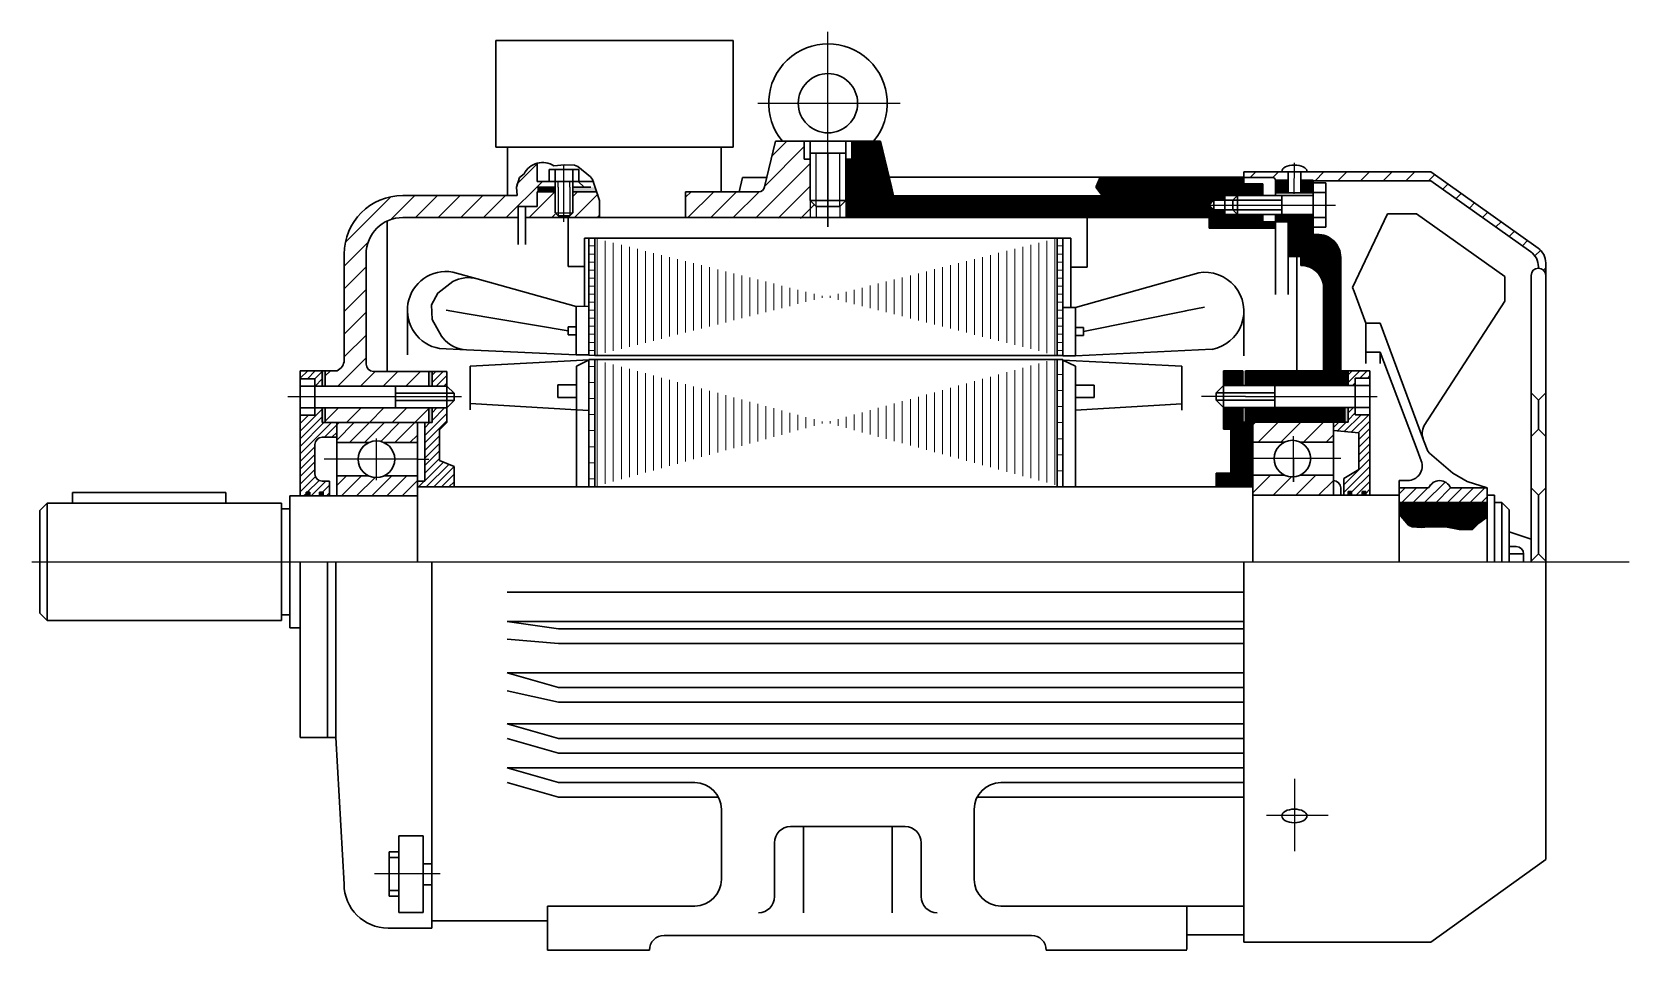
# Model space of a CAD drawing. Header units: millimetres. Extents: x -107 to 185, y -59 to 109.
import ezdxf

# ---------------------------------------------------------------- set-up
doc = ezdxf.new("R2010")
doc.units = ezdxf.units.MM
doc.linetypes.add('K5LT32769', pattern=[0])
for name, color, linetype, true_color in [('C', 4, 'Continuous', 0x00ffff), ('FOR', 7, 'Continuous', 0xffffff), ('Layer1', 7, 'Continuous', 0xffffff), ('R', 7, 'Continuous', 0xffffff)]:
    doc.layers.add(name, color=color, linetype=linetype, true_color=true_color)
doc.layers.add('Layer3', color=7, linetype='Continuous', lineweight=30, true_color=0xffffff)
pattern_1 = [(45, (0, 0), (-0.0883883476483184, 0.0883883476483185), [])]

# ---------------------------------------------------------------- blocks, each defined once
blk = doc.blocks.new('*X5')
at = {"layer": 'C', "color": 7, "linetype": 'K5LT32769', "lineweight": 18, "true_color": 0xffffff}
for p, q in [((464.4447869473404, 489.9006310700561), (460.6042703314294, 486.060114454145)), ((461.4475038950899, 489.0246683613652), (462.3079937124051, 489.8851581786804)), ((455.862389719625, 487.6821948730197), (456.9778097807504, 488.797614934145)), ((459.09913012431, 488.797614934145), (456.36162964431, 486.060114454145)), ((458.4829499878697, 486.060114454145), (461.2204504678697, 488.7976149341449)), ((462.7255906749891, 486.060114454145), (465.463091154989, 488.7976149341449)), ((467.5844114985486, 488.797614934145), (464.8469110185486, 486.060114454145)), ((466.9682313621083, 486.060114454145), (469.7057318421082, 488.797614934145)), ((471.8270521856679, 488.797614934145), (469.089551705668, 486.060114454145)), ((471.2108720492276, 486.060114454145), (472.2873925996251, 487.1366350045426))]:
    blk.add_line(p, q, dxfattribs=at)
blk = doc.blocks.new('*X6')
at = {"layer": 'C', "color": 7, "linetype": 'K5LT32769', "lineweight": 18, "true_color": 0xffffff}
for p, q in [((302.4514217177059, 546.076715706151), (303.5601094121062, 544.9680280117509)), ((305.3533875964779, 546.0031769521253), (305.2798488424521, 546.076715706151))]:
    blk.add_line(p, q, dxfattribs=at)
blk = doc.blocks.new('*X7')
at = {"layer": 'C', "color": 7, "linetype": 'K5LT32769', "lineweight": 18, "true_color": 0xffffff}
for p, q in [((447.1034717897286, 509.3288685341447), (446.2811380396251, 508.5065347840412)), ((447.1489351121019, 507.9601182941449), (447.649888279625, 508.4610714616681)), ((448.7450019639674, 502.485117334145), (445.5740544502722, 499.3141698204497)), ((447.2853250792211, 503.8538675741448), (446.2811380396251, 502.8496805345489)), ((446.2811380396251, 501.4354669721758), (447.649888279625, 502.8042172121756)), ((446.8704168824475, 499.196318690252), (450.1592155263406, 502.485117334145)), ((444.5478245992212, 501.116367094145), (443.543637559625, 500.1121800545487)), ((444.2776920180969, 499.4320209506476), (445.9620381615944, 501.116367094145)), ((450.3873887596249, 501.2990770050562), (448.1667793146228, 499.0784675600542)), ((448.3342633996251, 497.8317380826833), (450.3873887596249, 499.8848634426831)), ((450.3873887596248, 498.4706498803101), (448.3342633996251, 496.4175245203103)), ((448.3342633996251, 495.0033109579372), (450.3873887596248, 497.0564363179369)), ((450.3873887596249, 495.6422227555639), (448.3342633996251, 493.5890973955641)), ((445.5310843206361, 489.3717047542019), (450.3873887596249, 494.2280091931907)), ((450.3873887596249, 492.8137956308176), (445.5310843206361, 487.9574911918289)), ((446.9655131596249, 487.9777064684446), (450.3873887596249, 491.3995820684446)), ((450.3873887596249, 489.9853685060715), (447.8308849476984, 487.428864694145)), ((449.5998112377381, 487.7835774218115), (450.3873887596249, 488.5711549436983))]:
    blk.add_line(p, q, dxfattribs=at)
blk = doc.blocks.new('*X8')
at = {"layer": 'C', "color": 7, "linetype": 'K5LT32769', "lineweight": 18, "true_color": 0xffffff}
for p, q in [((306, 512.6631939541227), (306, 489.1629717352909)), ((307.5000000000001, 489.5794875171822), (307.5000000000001, 512.2547097360141)), ((309.0000000000001, 511.8462255179053), (309.0000000000001, 489.9960032990735)), ((310.5, 490.4125190809648), (310.5, 511.4377412997967)), ((312, 511.029257081688), (312, 490.8290348628561)), ((313.5000000000001, 491.2455506447474), (313.5000000000001, 510.6207728635793)), ((382.5000000000001, 491.8304988305796), (382.5000000000001, 510.4052766117475)), ((384.0000000000001, 510.8217923936388), (384.0000000000001, 491.4220146124709)), ((385.5000000000001, 491.0135303943622), (385.5000000000001, 511.2383081755301)), ((387, 511.6548239574214), (387, 490.6050461762535)), ((388.5000000000001, 490.1965619581448), (388.5000000000001, 512.0713397393127)), ((390.0000000000001, 512.4878555212041), (390.0000000000001, 489.7880777400361)), ((391.5, 489.3795935219274), (391.5, 512.9043713030953)), ((315.0000000000001, 510.2122886454706), (315.0000000000001, 491.6620664266387)), ((316.5, 492.07858220853), (316.5, 509.803804427362)), ((318.0000000000001, 509.3953202092532), (318.0000000000001, 492.4950979904213)), ((319.5000000000001, 492.9116137723126), (319.5000000000001, 508.9868359911445)), ((321.0000000000001, 508.5783517730359), (321.0000000000001, 493.3281295542039)), ((322.5, 493.7446453360952), (322.5, 508.1698675549271)), ((324.0000000000001, 507.7613833368184), (324.0000000000001, 494.1611611179865)), ((325.5000000000001, 494.5776768998778), (325.5000000000001, 507.3528991187098)), ((372.0000000000001, 507.4896661385084), (372.0000000000001, 494.6898883573404)), ((373.5000000000001, 494.2814041392318), (373.5000000000001, 507.9061819203997)), ((375, 508.322697702291), (375, 493.872919921123)), ((376.5000000000001, 493.4644357030144), (376.5000000000001, 508.7392134841823)), ((378.0000000000001, 509.1557292660736), (378.0000000000001, 493.0559514849057)), ((379.5000000000001, 492.647467266797), (379.5000000000001, 509.5722450479649)), ((381, 509.9887608298562), (381, 492.2389830486883)), ((327, 506.944414900601), (327, 494.9941926817691)), ((328.5000000000001, 495.4107084636604), (328.5000000000001, 506.5359306824923)), ((330.0000000000001, 506.1274464643837), (330.0000000000001, 495.8272242455517)), ((331.5000000000001, 496.243740027443), (331.5000000000001, 505.7189622462749)), ((333, 505.3104780281663), (333, 496.6602558093343)), ((334.5000000000001, 497.0767715912257), (334.5000000000001, 504.9019938100576)), ((336.0000000000001, 504.4935095919488), (336.0000000000001, 497.4932873731169)), ((361.5000000000001, 497.5492778841013), (361.5000000000001, 504.5740556652693)), ((363.0000000000001, 504.9905714471605), (363.0000000000001, 497.1407936659926)), ((364.5, 496.7323094478839), (364.5, 505.4070872290518)), ((366.0000000000001, 505.8236030109431), (366.0000000000001, 496.3238252297752)), ((367.5000000000001, 495.9153410116665), (367.5000000000001, 506.2401187928345)), ((369.0000000000001, 506.6566345747258), (369.0000000000001, 495.5068567935578)), ((370.5, 495.0983725754491), (370.5, 507.0731503566171)), ((337.5, 497.9098031550083), (337.5, 504.0850253738402)), ((339.0000000000001, 503.6765411557315), (339.0000000000001, 498.3263189368996)), ((340.5000000000001, 498.7428347187909), (340.5000000000001, 503.2680569376227)), ((342.0000000000001, 502.8595727195141), (342.0000000000001, 499.1593505006822)), ((343.5, 499.5758662825735), (343.5, 502.4510885014054)), ((345.0000000000001, 502.0426042832967), (345.0000000000001, 499.9923820644648)), ((346.5000000000001, 500.4088978463561), (346.5000000000001, 501.634120065188)), ((351.0000000000001, 501.6584451920301), (351.0000000000001, 500.4086674108622)), ((352.5000000000001, 500.0001831927535), (352.5000000000001, 502.0749609739214)), ((354, 502.4914767558127), (354, 499.5916989746448)), ((355.5000000000001, 499.1832147565361), (355.5000000000001, 502.907992537704)), ((357.0000000000001, 503.3245083195953), (357.0000000000001, 498.7747305384274)), ((358.5000000000001, 498.3662463203187), (358.5000000000001, 503.7410241014866)), ((360, 504.1575398833779), (360, 497.95776210221)), ((348, 501.2256358470793), (348, 500.8254136282475)), ((349.5, 500.8171516289709), (349.5, 501.2419294101388))]:
    blk.add_line(p, q, dxfattribs=at)
blk = doc.blocks.new('*X9')
at = {"layer": 'C', "color": 7, "linetype": 'K5LT32769', "lineweight": 18, "true_color": 0xffffff}
for p, q in [((306, 535.3517695235194), (306, 513.6318671697506)), ((307.5000000000001, 514.0131171697504), (307.5000000000001, 534.9705195235194)), ((309.0000000000001, 534.5892695235193), (309.0000000000001, 514.3943671697505)), ((310.5, 514.7756171697506), (310.5, 534.2080195235194)), ((387, 534.2193671697505), (387, 514.7642695235194)), ((388.5000000000001, 514.3830195235194), (388.5000000000001, 534.6006171697505)), ((390.0000000000001, 534.9818671697504), (390.0000000000001, 514.0017695235193)), ((391.5, 513.6205195235194), (391.5, 535.3631171697505)), ((312, 533.8267695235193), (312, 515.1568671697506)), ((313.5000000000001, 515.5381171697506), (313.5000000000001, 533.4455195235194)), ((315.0000000000001, 533.0642695235194), (315.0000000000001, 515.9193671697504)), ((316.5, 516.3006171697506), (316.5, 532.6830195235194)), ((318.0000000000001, 532.3017695235193), (318.0000000000001, 516.6818671697505)), ((319.5000000000001, 517.0631171697506), (319.5000000000001, 531.9205195235193)), ((321.0000000000001, 531.5392695235194), (321.0000000000001, 517.4443671697506)), ((376.5000000000001, 517.4330195235194), (376.5000000000001, 531.5506171697505)), ((378.0000000000001, 531.9318671697504), (378.0000000000001, 517.0517695235194)), ((379.5000000000001, 516.6705195235193), (379.5000000000001, 532.3131171697505)), ((381, 532.6943671697505), (381, 516.2892695235194)), ((382.5000000000001, 515.9080195235193), (382.5000000000001, 533.0756171697506)), ((384.0000000000001, 533.4568671697504), (384.0000000000001, 515.5267695235194)), ((385.5000000000001, 515.1455195235193), (385.5000000000001, 533.8381171697505)), ((322.5, 517.8256171697504), (322.5, 531.1580195235194)), ((324.0000000000001, 530.7767695235193), (324.0000000000001, 518.2068671697505)), ((325.5000000000001, 518.5881171697506), (325.5000000000001, 530.3955195235194)), ((327, 530.0142695235193), (327, 518.9693671697506)), ((328.5000000000001, 519.3506171697506), (328.5000000000001, 529.6330195235194)), ((330.0000000000001, 529.2517695235194), (330.0000000000001, 519.7318671697504)), ((331.5000000000001, 520.1131171697506), (331.5000000000001, 528.8705195235194)), ((333, 528.4892695235194), (333, 520.4943671697505)), ((364.5, 520.4830195235193), (364.5, 528.5006171697505)), ((366.0000000000001, 528.8818671697505), (366.0000000000001, 520.1017695235194)), ((367.5000000000001, 519.7205195235193), (367.5000000000001, 529.2631171697506)), ((369.0000000000001, 529.6443671697504), (369.0000000000001, 519.3392695235194)), ((370.5, 518.9580195235193), (370.5, 530.0256171697505)), ((372.0000000000001, 530.4068671697505), (372.0000000000001, 518.5767695235194)), ((373.5000000000001, 518.1955195235194), (373.5000000000001, 530.7881171697505)), ((375, 531.1693671697504), (375, 517.8142695235193)), ((334.5000000000001, 520.8756171697506), (334.5000000000001, 528.1080195235193)), ((336.0000000000001, 527.7267695235194), (336.0000000000001, 521.2568671697506)), ((337.5, 521.6381171697504), (337.5, 527.3455195235194)), ((339.0000000000001, 526.9642695235194), (339.0000000000001, 522.0193671697505)), ((340.5000000000001, 522.4006171697506), (340.5000000000001, 526.5830195235194)), ((342.0000000000001, 526.2017695235194), (342.0000000000001, 522.7818671697506)), ((343.5, 523.1631171697506), (343.5, 525.8205195235194)), ((345.0000000000001, 525.4392695235194), (345.0000000000001, 523.5443671697506)), ((352.5000000000001, 523.5330195235193), (352.5000000000001, 525.4506171697506)), ((354, 525.8318671697504), (354, 523.1517695235194)), ((355.5000000000001, 522.7705195235194), (355.5000000000001, 526.2131171697505)), ((357.0000000000001, 526.5943671697505), (357.0000000000001, 522.3892695235194)), ((358.5000000000001, 522.0080195235194), (358.5000000000001, 526.9756171697505)), ((360, 527.3568671697504), (360, 521.6267695235193)), ((361.5000000000001, 521.2455195235194), (361.5000000000001, 527.7381171697505)), ((363.0000000000001, 528.1193671697504), (363.0000000000001, 520.8642695235194)), ((346.5000000000001, 523.9256171697506), (346.5000000000001, 525.0580195235194)), ((348, 524.6767695235194), (348, 524.3068671697506)), ((349.5, 524.2955195235193), (349.5, 524.6881171697505)), ((351.0000000000001, 525.0693671697505), (351.0000000000001, 523.9142695235194))]:
    blk.add_line(p, q, dxfattribs=at)
blk = doc.blocks.new('*X10')
at = {"layer": 'C', "color": 7, "linetype": 'K5LT32769', "lineweight": 18, "true_color": 0xffffff}
for p, q in [((273.760970664051, 498.620927081373), (277.8672213840509, 502.7271778013729)), ((277.46140340694, 503.7355733866351), (275.1297209040508, 501.4038908837459)), ((275.1297209040508, 502.8181044461191), (276.0471898445669, 503.7355733866351)), ((277.8672213840509, 501.3129642389998), (273.760970664051, 497.2067135189998)), ((274.7239029269398, 500.9980729066349), (273.760970664051, 500.035140643746)), ((273.760970664051, 495.7924999566268), (276.4984711440511, 498.5300004366268)), ((276.4984711440511, 497.1157868742538), (273.760970664051, 494.3782863942537)), ((273.760970664051, 492.9640728318807), (276.4984711440511, 495.7015733118806)), ((276.4984711440511, 494.2873597495076), (273.760970664051, 491.5498592695075)), ((273.760970664051, 490.1356457071345), (277.2541739960979, 493.6288490391815)), ((278.2462485018791, 493.2067099825895), (274.040324049691, 489.0007855304013)), ((275.454537612064, 489.0007855304013), (279.2359716240508, 492.7822195423881)), ((272.6261104873178, 489.0007855304013), (273.6733959435516, 490.048070986635)), ((279.2359716240508, 491.3680059800149), (276.8687511744371, 489.0007855304013)), ((278.2829647368103, 489.0007855304013), (279.2359716240508, 489.9537924176419))]:
    blk.add_line(p, q, dxfattribs=at)
blk = doc.blocks.new('*X11')
at = {"layer": 'C', "color": 7, "linetype": 'K5LT32769', "lineweight": 18, "true_color": 0xffffff}
for p, q in [((298.0633523880326, 544.136512240951), (293.2499197737164, 539.3230796266347)), ((301.4397985121791, 543.2703176779783), (302.3059930751517, 544.1365122409508)), ((306.1533520590622, 543.7412305377421), (301.7352011479549, 539.3230796266347)), ((297.4925604608356, 539.3230796266347), (298.1137354289792, 539.9442545947784)), ((305.9778418350742, 539.3230796266347), (306.4630965620378, 539.8083343535984))]:
    blk.add_line(p, q, dxfattribs=at)
blk = doc.blocks.new('*X12')
at = {"layer": 'C', "color": 7, "linetype": 'K5LT32769', "lineweight": 18, "true_color": 0xffffff}
for p, q in [((294.7876723457792, 549.3461135729362), (290.926019869105, 545.484461096262)), ((258.9332806492656, 534.704925312019), (267.4291230586672, 543.2007677214206)), ((271.9003263710007, 543.429330346635), (267.4183766393277, 538.9473806149618)), ((272.0367163381199, 539.3230796266347), (276.14296705812, 543.4293303466349)), ((280.3856077452392, 543.4293303466349), (276.2793570252392, 539.3230796266347)), ((280.5219977123585, 539.3230796266347), (284.6282484323585, 543.4293303466347)), ((288.8708891194777, 543.4293303466347), (284.7646383994777, 539.3230796266347)), ((289.0072790865971, 539.3230796266347), (295.7609151661134, 546.076715706151)), ((298.1137354289792, 544.1868952818976), (298.0633523880326, 544.136512240951)), ((263.1866677557243, 534.7156717313585), (258.704718024051, 530.2337219996851)), ((258.704718024051, 525.9910813125659), (262.8109687440508, 530.0973320325656)), ((262.8109687440506, 525.8546913454462), (258.704718024051, 521.7484406254466)), ((258.704718024051, 517.5057999383272), (262.8109687440507, 521.612050658327)), ((262.8109687440506, 517.3694099712077), (258.704718024051, 513.2631592512081)), ((256.1376770669879, 510.6961182941449), (255.1794770640509, 509.7379182912079)), ((257.5260235665973, 507.841824106635), (262.8109687440507, 513.1267692840885)), ((264.5061647337165, 510.5793245866349), (261.7686642537166, 507.841824106635)), ((266.0113049408358, 507.841824106635), (268.7488054208358, 510.5793245866349)), ((272.991446107955, 510.5793245866348), (270.2539456279552, 507.841824106635)), ((274.4965863150745, 507.841824106635), (274.5484341172293, 507.8936719087899))]:
    blk.add_line(p, q, dxfattribs=at)
blk = doc.blocks.new('*X13')
at = {"layer": 'C', "color": 7, "linetype": 'K5LT32769', "lineweight": 18, "true_color": 0xffffff}
for p, q in [((260.5817673032088, 500.9980729066349), (257.3359677840512, 497.7522733874772)), ((257.335967784051, 500.5807005122233), (257.7533401784626, 500.9980729066349)), ((259.6730686546008, 497.2609471332806), (263.410194427955, 500.9980729066349)), ((266.2386215527013, 500.9980729066349), (262.501495779347, 497.2609471332806)), ((265.5467709607117, 497.4777951898992), (269.0670486774474, 500.9980729066349)), ((271.8954758021936, 500.9980729066349), (268.1583500288393, 497.2609471332806)), ((270.9867771535855, 497.2609471332806), (272.392220424051, 498.6663904037461)), ((257.3359677840511, 489.2669920132385), (259.1166720508018, 491.0476962799893)), ((261.945099175548, 491.0476962799893), (258.2079734021937, 487.3105705066349)), ((261.0364005269397, 487.3105705066349), (264.4684452952598, 490.7426152749549)), ((267.6019534250404, 491.0476962799893), (263.864827651686, 487.3105705066349)), ((266.6932547764322, 487.3105705066349), (270.4303805497866, 491.0476962799893)), ((272.3922204240509, 490.1811090295074), (269.5216819011784, 487.3105705066349)), ((272.3501090259247, 487.3105705066349), (272.3922204240511, 487.3526819047614))]:
    blk.add_line(p, q, dxfattribs=at)
blk = doc.blocks.new('*X14')
at = {"layer": 'C', "color": 7, "linetype": 'K5LT32769', "lineweight": 18, "true_color": 0xffffff}
for p, q in [((428.4873849196251, 500.6122766006529), (428.9914754131172, 501.1163670941449)), ((433.2341161002365, 501.1163670941449), (429.4969903268822, 497.3792413207907)), ((433.7396310140016, 497.3792413207908), (437.4767567873557, 501.1163670941449)), ((441.719397474475, 501.1163670941449), (437.9822717011209, 497.3792413207909)), ((442.2249123882401, 497.3792413207909), (443.543637559625, 498.6979664921756)), ((431.7690208478294, 491.1659904674994), (428.4873849196251, 487.884354539295)), ((432.2745357615945, 487.4288646941451), (435.7012659901368, 490.8555949226874)), ((440.2543022220681, 491.1659904674993), (436.5171764487138, 487.4288646941451)), ((440.7598171358329, 487.428864694145), (443.543637559625, 490.2126851179371))]:
    blk.add_line(p, q, dxfattribs=at)
blk = doc.blocks.new('*X15')
at = {"layer": 'C', "color": 7, "linetype": 'K5LT32769', "lineweight": 18, "true_color": 0xffffff}
for p, q in [((275.1297209040508, 508.4749586956113), (277.2340867950743, 510.5793245866347)), ((275.8198732327012, 510.5793245866349), (275.1297209040508, 509.8891722579844)), ((277.8672213840508, 509.7982456132383), (275.9107998774476, 507.841824106635)), ((277.3250134398206, 507.841824106635), (277.8672213840509, 508.3840320508654))]:
    blk.add_line(p, q, dxfattribs=at)
blk = doc.blocks.new('*X16')
at = {"layer": 'C', "color": 7, "linetype": 'K5LT32769', "lineweight": 18, "true_color": 0xffffff}
for p, q in [((344.6786185937789, 552.5680122626238), (337.3014194509476, 545.1908131197924)), ((338.6486468547695, 550.7806812107337), (341.4283232873868, 553.5603576433508)), ((335.57011081137, 539.2168637930956), (345.7873062881791, 549.4340592699047)), ((322.5048647057791, 543.1221804359818), (323.5191965107482, 544.1365122409508)), ((327.7618371978674, 544.1365122409508), (322.944827838765, 539.3195028818484)), ((327.1532554963, 539.2852898522642), (332.0044778849868, 544.136512240951)), ((336.2495671436059, 544.1389608124508), (331.361683153835, 539.2510768226799)), ((345.7873062881791, 545.1914185827854), (339.7785384689049, 539.1826507635112)), ((343.98696612644, 539.148437733927), (346.5496576900215, 541.7111292975086))]:
    blk.add_line(p, q, dxfattribs=at)
blk = doc.blocks.new('*X17')
at = {"layer": 'C', "color": 7, "linetype": 'K5LT32769', "lineweight": 18, "true_color": 0xffffff}
for p, q in [((429.0684554354332, 547.8623946747732), (427.9788460467779, 546.7727852861178)), ((432.2214867338971, 546.7727852861178), (433.3110961225526, 547.8623946747732)), ((437.5537368096719, 547.8623946747732), (437.4381511023899, 547.7468089674912)), ((440.1164982311085, 546.1825154090905), (441.7963774967912, 547.8623946747732)), ((446.0390181839104, 547.8623946747732), (444.3591389182276, 546.1825154090905)), ((448.6017796053469, 546.1825154090905), (450.2816588710297, 547.8623946747732)), ((454.524299558149, 547.8623946747732), (452.8444202924663, 546.1825154090905)), ((457.0870609795854, 546.1825154090905), (458.7669402452682, 547.8623946747732)), ((462.5001534669396, 547.3529672093252), (461.3297016667048, 546.1825154090905)), ((463.9974972187897, 544.6076702740561), (464.9789997110992, 545.5891727663656)), ((467.4578459552586, 543.8253783234057), (466.4763434629492, 542.8438758310963)), ((468.9551897071088, 541.0800813881365), (469.9366921994182, 542.061583880446)), ((472.415538443578, 540.2977894374864), (471.4340359512686, 539.316286945177)), ((473.912882195428, 537.5524925022173), (474.8943846877375, 538.5339949945268)), ((477.3732309318971, 536.770200551567), (476.3917284395876, 535.7886980592576)), ((478.8705746837472, 534.0249036162978), (479.8520771760567, 535.0064061086072)), ((482.2873318417428, 533.1990200871741), (481.2198621072194, 532.1315503526506)), ((482.813059744298, 529.48210730261), (483.237394519625, 529.9064420779371))]:
    blk.add_line(p, q, dxfattribs=at)
blk = doc.blocks.new('*X18')
at = {"layer": 'C', "color": 7, "linetype": 'K5LT32769', "lineweight": 18, "true_color": 0xffffff}
for p, q in [((305.5276767615128, 511.5), (304.447676761513, 511.5)), ((305.5276767615128, 508.4999999999999), (304.447676761513, 508.4999999999999)), ((305.5276767615128, 505.4999999999999), (304.447676761513, 505.4999999999999)), ((305.5276767615128, 502.5), (304.447676761513, 502.5)), ((305.5276767615128, 499.5), (304.447676761513, 499.5)), ((305.5276767615128, 496.4999999999999), (304.447676761513, 496.4999999999999)), ((305.5276767615128, 493.5), (304.447676761513, 493.5)), ((305.5276767615128, 490.5), (304.447676761513, 490.5))]:
    blk.add_line(p, q, dxfattribs=at)
blk = doc.blocks.new('*X19')
at = {"layer": 'C', "color": 7, "linetype": 'K5LT32769', "lineweight": 18, "true_color": 0xffffff}
for p, q in [((305.5276767615128, 534), (304.447676761513, 534)), ((304.447676761513, 532.5), (305.5276767615128, 532.5)), ((305.5276767615128, 531), (304.447676761513, 531)), ((304.447676761513, 529.4999999999999), (305.5276767615128, 529.4999999999999)), ((305.5276767615128, 528), (304.447676761513, 528)), ((304.447676761513, 526.4999999999999), (305.5276767615128, 526.4999999999999)), ((305.5276767615128, 525), (304.447676761513, 525)), ((304.447676761513, 523.5), (305.5276767615128, 523.5)), ((305.5276767615128, 522), (304.447676761513, 522)), ((304.447676761513, 520.5), (305.5276767615128, 520.5)), ((305.5276767615128, 519), (304.447676761513, 519)), ((304.447676761513, 517.4999999999999), (305.5276767615128, 517.4999999999999)), ((305.5276767615128, 516), (304.447676761513, 516)), ((304.447676761513, 514.5), (305.5276767615128, 514.5))]:
    blk.add_line(p, q, dxfattribs=at)
blk = doc.blocks.new('*X20')
at = {"layer": 'C', "color": 7, "linetype": 'K5LT32769', "lineweight": 18, "true_color": 0xffffff}
for p, q in [((393.0076767615129, 534), (391.9276767615128, 534)), ((391.9276767615128, 532.5), (393.0076767615129, 532.5)), ((393.0076767615129, 531), (391.9276767615128, 531)), ((391.9276767615128, 529.4999999999999), (393.0076767615129, 529.4999999999999)), ((393.0076767615129, 528), (391.9276767615128, 528)), ((391.9276767615128, 526.4999999999999), (393.0076767615129, 526.4999999999999)), ((393.0076767615129, 525), (391.9276767615128, 525)), ((391.9276767615128, 523.5), (393.0076767615129, 523.5)), ((393.0060644755132, 522), (391.9276767615128, 522)), ((391.9276767615128, 520.5), (393.0060644755132, 520.5)), ((393.0060644755132, 519), (391.9276767615128, 519)), ((391.9276767615128, 517.4999999999999), (393.0060644755132, 517.4999999999999)), ((393.0060644755132, 516), (391.9276767615128, 516)), ((391.9276767615128, 514.5), (393.0060644755132, 514.5))]:
    blk.add_line(p, q, dxfattribs=at)
blk = doc.blocks.new('*X21')
at = {"layer": 'C', "color": 7, "linetype": 'K5LT32769', "lineweight": 18, "true_color": 0xffffff}
for p, q in [((393.0062895434, 510), (391.9276767615128, 510)), ((393.0064820025937, 507), (391.9276767615128, 507)), ((393.0066744617873, 504), (391.9276767615128, 504)), ((393.006866920981, 501), (391.9276767615128, 501)), ((393.0070593801746, 498), (391.9276767615128, 498)), ((393.0072518393683, 495), (391.9276767615128, 495)), ((393.0074442985619, 492), (391.9276767615128, 492))]:
    blk.add_line(p, q, dxfattribs=at)
blk = doc.blocks.new('*X22')
at = {"layer": 'C', "color": 7, "linetype": 'K5LT32769', "lineweight": 18, "true_color": 0xffffff}
for p, q in [((255.1794770640512, 501.2526369169696), (257.6624135337167, 503.7355733866351)), ((261.9050542208358, 503.7355733866349), (259.1675537408357, 500.9980729066349)), ((263.4101944279551, 500.998072906635), (266.1476949079552, 503.735573386635)), ((270.3903355950745, 503.7355733866351), (267.6528351150744, 500.998072906635)), ((271.8954758021937, 500.998072906635), (274.5484341172292, 503.6510312216706))]:
    blk.add_line(p, q, dxfattribs=at)
blk = doc.blocks.new('*X23')
at = {"layer": 'C', "color": 7, "linetype": 'K5LT32769', "lineweight": 18, "true_color": 0xffffff}
for p, q in [((447.0565079873557, 510.6961182941448), (446.2811380396252, 509.9207483464144)), ((447.1034717897286, 509.3288685341447), (448.4707215497287, 510.6961182941449)), ((449.8849351121018, 510.6961182941449), (448.5176853521018, 509.3288685341449)), ((449.9318989144749, 509.3288685341448), (450.3873887596249, 509.7843583792948))]:
    blk.add_line(p, q, dxfattribs=at)
blk = doc.blocks.new('*X24')
at = {"layer": 'C', "color": 7, "linetype": 'K5LT32769', "lineweight": 18, "true_color": 0xffffff}
for p, q in [((250.4922165840513, 499.3938035617158), (254.5977170640508, 503.4993040417155)), ((252.051022606597, 502.3668231466347), (250.4922165840512, 500.8080171240889)), ((250.4922165840512, 502.2222306864621), (250.6368090442239, 502.3668231466347)), ((254.5977170640508, 502.0850904793424), (250.4922165840513, 497.9795899993428)), ((253.4197728465974, 503.7355733866351), (253.229717064051, 503.5455176040887)), ((256.3391266160895, 500.9980729066349), (250.4922165840512, 495.1511628745966)), ((250.4922165840512, 496.5653764369696), (254.9249130537165, 500.9980729066349)), ((255.0158396984627, 498.260572426635), (257.335967784051, 500.5807005122233)), ((257.335967784051, 499.1664869498501), (256.4300532608358, 498.260572426635)), ((250.4922165840511, 493.7369493122234), (253.229717064051, 496.4744497922232)), ((253.229717064051, 495.0602362298502), (250.4922165840511, 492.3227357498503)), ((250.4922165840511, 490.9085221874772), (253.229717064051, 493.646022667477)), ((253.229717064051, 492.231809105104), (250.4922165840511, 489.4943086251041)), ((250.4922165840512, 488.080095062731), (253.3256191072196, 490.9134975858995)), ((254.0082151651586, 490.1818800814654), (251.8212807103282, 487.9949456266349)), ((252.5511191527013, 487.3105705066349), (255.2886196327013, 490.048070986635)), ((251.5879379018523, 487.7616028181591), (251.1369055903281, 487.3105705066349)), ((254.0712724719567, 487.4165102635173), (253.9653327150744, 487.3105705066349)), ((255.9672175440509, 489.3124553356114), (254.6497078350743, 487.9949456266349)), ((255.3795462774475, 487.3105705066349), (255.9672175440509, 487.8982417732384))]:
    blk.add_line(p, q, dxfattribs=at)
blk = doc.blocks.new('*X25')
at = {"layer": 'C', "color": 7, "linetype": 'K5LT32769', "lineweight": 18, "true_color": 0xffffff}
for p, q in [((251.8950363798686, 510.6961182941449), (250.4922165840513, 509.2932984983276)), ((251.8237059947318, 509.210574346635), (253.3092499422417, 510.6961182941449)), ((254.5977170640508, 510.5703718535809), (253.229717064051, 509.2023718535811)), ((253.2833828794779, 507.841824106635), (254.5977170640507, 509.1561582912077))]:
    blk.add_line(p, q, dxfattribs=at)
blk = doc.blocks.new('*X3')
at = {"layer": 'C', "color": 7, "linetype": 'K5LT32769', "lineweight": 18, "true_color": 0xffffff}
for p, q in [((464.4447869473404, 489.9006310700561), (460.6042703314294, 486.060114454145)), ((461.4475038950899, 489.0246683613652), (462.3079937124051, 489.8851581786804)), ((455.862389719625, 487.6821948730197), (456.9778097807504, 488.797614934145)), ((459.09913012431, 488.797614934145), (456.36162964431, 486.060114454145)), ((458.4829499878697, 486.060114454145), (461.2204504678697, 488.7976149341449)), ((462.7255906749891, 486.060114454145), (465.463091154989, 488.7976149341449)), ((467.5844114985486, 488.797614934145), (464.8469110185486, 486.060114454145)), ((466.9682313621083, 486.060114454145), (469.7057318421082, 488.797614934145)), ((471.8270521856679, 488.797614934145), (469.089551705668, 486.060114454145)), ((471.2108720492276, 486.060114454145), (472.2873925996251, 487.1366350045426))]:
    blk.add_line(p, q, dxfattribs=at)
blk = doc.blocks.new('*X4')
at = {"layer": 'C', "color": 7, "linetype": 'K5LT32769', "lineweight": 18, "true_color": 0xffffff}
for p, q in [((306, 512.6631939541227), (306, 489.1629717352909)), ((307.5000000000001, 489.5794875171822), (307.5000000000001, 512.2547097360141)), ((309.0000000000001, 511.8462255179053), (309.0000000000001, 489.9960032990735)), ((310.5, 490.4125190809648), (310.5, 511.4377412997967)), ((312, 511.029257081688), (312, 490.8290348628561)), ((313.5000000000001, 491.2455506447474), (313.5000000000001, 510.6207728635793)), ((382.5000000000001, 491.8304988305796), (382.5000000000001, 510.4052766117475)), ((384.0000000000001, 510.8217923936388), (384.0000000000001, 491.4220146124709)), ((385.5000000000001, 491.0135303943622), (385.5000000000001, 511.2383081755301)), ((387, 511.6548239574214), (387, 490.6050461762535)), ((388.5000000000001, 490.1965619581448), (388.5000000000001, 512.0713397393127)), ((390.0000000000001, 512.4878555212041), (390.0000000000001, 489.7880777400361)), ((391.5, 489.3795935219274), (391.5, 512.9043713030953)), ((315.0000000000001, 510.2122886454706), (315.0000000000001, 491.6620664266387)), ((316.5, 492.07858220853), (316.5, 509.803804427362)), ((318.0000000000001, 509.3953202092532), (318.0000000000001, 492.4950979904213)), ((319.5000000000001, 492.9116137723126), (319.5000000000001, 508.9868359911445)), ((321.0000000000001, 508.5783517730359), (321.0000000000001, 493.3281295542039)), ((322.5, 493.7446453360952), (322.5, 508.1698675549271)), ((324.0000000000001, 507.7613833368184), (324.0000000000001, 494.1611611179865)), ((325.5000000000001, 494.5776768998778), (325.5000000000001, 507.3528991187098)), ((372.0000000000001, 507.4896661385084), (372.0000000000001, 494.6898883573404)), ((373.5000000000001, 494.2814041392318), (373.5000000000001, 507.9061819203997)), ((375, 508.322697702291), (375, 493.872919921123)), ((376.5000000000001, 493.4644357030144), (376.5000000000001, 508.7392134841823)), ((378.0000000000001, 509.1557292660736), (378.0000000000001, 493.0559514849057)), ((379.5000000000001, 492.647467266797), (379.5000000000001, 509.5722450479649)), ((381, 509.9887608298562), (381, 492.2389830486883)), ((327, 506.944414900601), (327, 494.9941926817691)), ((328.5000000000001, 495.4107084636604), (328.5000000000001, 506.5359306824923)), ((330.0000000000001, 506.1274464643837), (330.0000000000001, 495.8272242455517)), ((331.5000000000001, 496.243740027443), (331.5000000000001, 505.7189622462749)), ((333, 505.3104780281663), (333, 496.6602558093343)), ((334.5000000000001, 497.0767715912257), (334.5000000000001, 504.9019938100576)), ((336.0000000000001, 504.4935095919488), (336.0000000000001, 497.4932873731169)), ((361.5000000000001, 497.5492778841013), (361.5000000000001, 504.5740556652693)), ((363.0000000000001, 504.9905714471605), (363.0000000000001, 497.1407936659926)), ((364.5, 496.7323094478839), (364.5, 505.4070872290518)), ((366.0000000000001, 505.8236030109431), (366.0000000000001, 496.3238252297752)), ((367.5000000000001, 495.9153410116665), (367.5000000000001, 506.2401187928345)), ((369.0000000000001, 506.6566345747258), (369.0000000000001, 495.5068567935578)), ((370.5, 495.0983725754491), (370.5, 507.0731503566171)), ((337.5, 497.9098031550083), (337.5, 504.0850253738402)), ((339.0000000000001, 503.6765411557315), (339.0000000000001, 498.3263189368996)), ((340.5000000000001, 498.7428347187909), (340.5000000000001, 503.2680569376227)), ((342.0000000000001, 502.8595727195141), (342.0000000000001, 499.1593505006822)), ((343.5, 499.5758662825735), (343.5, 502.4510885014054)), ((345.0000000000001, 502.0426042832967), (345.0000000000001, 499.9923820644648)), ((346.5000000000001, 500.4088978463561), (346.5000000000001, 501.634120065188)), ((351.0000000000001, 501.6584451920301), (351.0000000000001, 500.4086674108622)), ((352.5000000000001, 500.0001831927535), (352.5000000000001, 502.0749609739214)), ((354, 502.4914767558127), (354, 499.5916989746448)), ((355.5000000000001, 499.1832147565361), (355.5000000000001, 502.907992537704)), ((357.0000000000001, 503.3245083195953), (357.0000000000001, 498.7747305384274)), ((358.5000000000001, 498.3662463203187), (358.5000000000001, 503.7410241014866)), ((360, 504.1575398833779), (360, 497.95776210221)), ((348, 501.2256358470793), (348, 500.8254136282475)), ((349.5, 500.8171516289709), (349.5, 501.2419294101388))]:
    blk.add_line(p, q, dxfattribs=at)

msp = doc.modelspace()

# ---------------------------------------------------------------- hatches: boundary and pattern name
at = {"layer": 'Layer1'}
h = msp.add_hatch(dxfattribs=at)
h.set_pattern_fill('ANSI31', color=256, scale=0.9799999999999998, style=0)
h.set_pattern_definition(pattern_1)
edge = h.paths.add_edge_path()
h.paths.add_polyline_path([(108.35421163563592, 75.07622975299705), (108.35421163563592, 73.13825241833706), (120.4799907918889, 73.13825241833706), (120.4799907918889, 74.29308852845611), (118.17031857165125, 74.29308852845611), (118.17031857165125, 75.07622975299705), (118.17031857165125, 75.63241706180497), (111.24130191093423, 75.63241706180497), (111.24130191093423, 76.49854414439392), (109.2203387182251, 76.49854414439392), (108.39564038595904, 77.32324247665906), (108.31278288531189, 77.32324247665906), (109.2203387182251, 78.23079830957295), (111.24130191093423, 78.23079830957295), (111.24130191093514, 79.09692539216189), (113.55097413117414, 79.09692539216189), (118.17031857165125, 79.09692539216189), (118.17031857165125, 81.22210518917109), (114.69116257478686, 81.22210518917109), (114.69116257478686, 82.43616814549591), (109.25595784390703, 82.43616814549591), (88.39844962745815, 82.43616814549591), (87.64933775994291, 80.77206877313301), (87.66894523805308, 80.55310856114897), (88.69221210250203, 79.15566134051596), (88.86874514354508, 79.03589614810198), (57.839908540599936, 79.03589614810198), (50.54834391943609, 79.03589614810198), (50.15075785292106, 80.68554613317997), (48.13993950247209, 89.02876220937901), (42.88710489802202, 89.02876220937901), (42.88710489802202, 85.769220387843), (41.800590957511986, 85.769220387843), (41.800590957511076, 80.33665068528308), (41.800590957511076, 78.16362280425892), (41.800590957511076, 75.07622975299705)])
h = msp.add_hatch(dxfattribs=at)
h.set_pattern_fill('ANSI31', color=256, scale=0.49, style=0)
h.set_pattern_definition(pattern_1)
edge = h.paths.add_edge_path()
h.paths.add_polyline_path([(127.40900745260501, 81.91500685524306), (125.099335232366, 81.91500685524306), (125.099335232366, 79.60533463500497), (127.40900745260501, 79.60533463500497)])
edge = h.paths.add_edge_path()
h.paths.add_polyline_path([(122.789663012127, 81.91500685524306), (120.4799907918889, 81.91500685524306), (120.4799907918889, 79.60533463500497), (122.789663012127, 79.60533463500497)])
h.paths.add_polyline_path([(126.76556179268323, 80.82713118154697), (122.1996705475051, 80.65970859345907)])
h = msp.add_hatch(dxfattribs=at)
h.set_pattern_fill('ANSI31', color=256, scale=0.49, style=0)
h.set_pattern_definition(pattern_1)
edge = h.paths.add_edge_path()
h.paths.add_polyline_path([(133.19591316710626, 37.63365147115701), (133.1959131671049, 40.31640194155807), (114.98620913805621, 40.31640194155807), (114.98620913805621, 37.63365147115701)])
edge = h.paths.add_edge_path()
edge = h.paths.add_edge_path()
edge.add_line((133.7654624308559, 44.34052764715807), (133.7654624308559, 45.68190288235701))
edge.add_line((133.7654624308559, 45.68190288235701), (133.7654624308559, 47.021807647158084))
edge.add_line((133.7654624308559, 47.021807647158084), (132.42408719565697, 47.021807647158084))
edge.add_line((132.42408719565697, 47.021807647158084), (132.42408719565697, 61.945266207713985))
edge.add_line((132.42408719565697, 61.945266207713985), (132.4407921900172, 67.74981630821799))
edge.add_arc((128.20349766549202, 67.7484553676868), 4.237294743079515, 0.0184023426943561, 88.09828565120463)
edge.add_line((128.34411264304413, 71.9834163082171), (127.40900745260501, 71.9834163082171))
edge.add_line((127.40900745260501, 71.9834163082171), (127.40900745260501, 74.29308852845611))
edge.add_line((127.40900745260501, 74.29308852845611), (127.40900745260501, 74.98599019452695))
edge.add_line((127.40900745260501, 74.98599019452695), (127.40900745260501, 75.63241706180497))
edge.add_line((127.40900745260501, 75.63241706180497), (120.4799907918889, 75.63241706180497))
edge.add_line((120.4799907918889, 75.63241706180497), (120.4799907918889, 74.98599019452695))
edge.add_line((120.4799907918889, 74.98599019452695), (120.4799907918889, 74.29308852845611))
edge.add_line((120.4799907918889, 74.29308852845611), (122.789663012127, 74.29308852845611))
edge.add_line((122.789663012127, 74.29308852845611), (122.789663012127, 73.13825241833706))
edge.add_line((122.789663012127, 73.13825241833706), (122.789663012127, 67.94148992279997))
edge.add_line((122.789663012127, 67.94148992279997), (125.099335232366, 67.94148992279997))
edge.add_line((125.099335232366, 67.94148992279997), (125.099335232366, 66.31363650633193))
edge.add_arc((125.12325913790278, 62.12532249604328), 4.188382337136633, 357.5361261588436, 90.32727343405008, ccw=False)
edge.add_line((129.30776942407124, 61.94526620765396), (129.30776942407124, 47.021807647158084))
edge.add_line((129.30776942407124, 47.021807647158084), (114.98620913805621, 47.021807647158084))
edge.add_line((114.98620913805621, 47.021807647158084), (114.98620913805621, 44.34052764715807))
edge.add_line((114.98620913805621, 44.34052764715807), (120.35171007885697, 44.34052764715807))
edge.add_line((120.35171007885697, 44.34052764715807), (133.7654624308559, 44.34052764715807))
h.paths.add_polyline_path([(129.0604748034391, 38.70800444131396), (129.612658834478, 45.659999292395014)])
h = msp.add_hatch(dxfattribs=at)
h.set_pattern_fill('ANSI31', color=256, scale=0.35, style=0)
h.set_pattern_definition(pattern_1)
edge = h.paths.add_edge_path()
h.paths.add_polyline_path([(110.96208343245712, 36.29227623595693), (112.30345866765697, 36.29227623595693), (112.30345866765697, 28.24402482475807), (109.62070819725591, 28.24402482475807), (109.62070819725591, 26.902649589557086), (109.62070819725682, 25.76038153868899), (111.42315054971709, 25.76038153868899), (111.42315054971709, 26.431069156288913), (112.09383816731702, 26.431069156288913), (112.09383816731611, 25.76038153868899), (113.92330174563426, 25.76038153868899), (113.92330174563426, 26.431069156288913), (114.59398936323282, 26.431069156288913), (114.59398936323419, 25.76038153868899), (116.32758437325515, 25.76038153868899), (116.32758437325515, 34.950901000757085), (116.32758437325515, 37.63365147115701), (114.47769190719805, 37.63365147115701), (114.47769190719805, 40.31640194155807), (110.96208343245712, 40.31640194155807)])
edge = h.paths.add_edge_path()
h.paths.add_polyline_path([(110.96208343245621, 47.021807647158084), (110.96208343245712, 45.68190288235701), (110.96208343245712, 44.34052764715807), (114.47769190719805, 44.34052764715807), (114.47769190719805, 47.02327811755708)])
h.paths.add_polyline_path([(112.66868282334804, 38.57686714636202), (113.12952052377182, 45.82928262413998)])
h = msp.add_hatch(dxfattribs=at)
h.set_pattern_fill('ANSI31', color=256, scale=0.9799999999999998, style=0)
h.set_pattern_definition(pattern_1)
edge = h.paths.add_edge_path()
h.paths.add_polyline_path([(157.72283847287486, 19.13188759221498), (159.2515918996562, 20.195773413558072), (159.2515918996562, 22.878523883957996), (156.56884142925605, 22.878523883957996), (156.56884142925605, 20.195773413558072), (145.8378395476559, 20.195773413558072), (145.8378395476559, 22.878523883957996), (143.1550890772562, 22.878523883957996), (143.1550890772562, 20.77514822719104), (144.867691417983, 18.7620715955959), (145.48647362248107, 18.445346520207977), (147.24714272965525, 18.345641537895972), (148.5236948611789, 18.44637489041793), (151.62792558390106, 18.44611500183396), (154.1299533827421, 17.97492547264096), (156.57019700767182, 17.9758428917969)])
h = msp.add_hatch(dxfattribs=at)
h.set_pattern_fill('ANSI31', color=256, scale=0.35, angle=90, style=0)
h.set_pattern_definition(pattern_1)
edge = h.paths.add_edge_path()
h.paths.add_polyline_path([(145.8378395476559, 22.878523883957996), (145.8378395476559, 20.195773413558072), (156.56884142925605, 20.195773413558072), (156.56884142925605, 22.878523883957996)])
at = {"layer": 'Layer3'}
for points in [[(-14.69813394911398, 79.79339371502692), (-11.438592127577067, 79.79339371502692), (-11.438592127577067, 80.60827917041092), (-14.69813394911398, 80.60827917041092)], [(-3.856292860981057, 79.79339371502692), (-4.1204283746419605, 80.60827917041092), (-8.179050306041972, 80.60827917041092), (-8.179050306041972, 79.79339371502692)], [(111.42315054971709, 25.76038153868899), (112.09383816731702, 25.76038153868899), (112.09383816731702, 26.431069156288913), (111.42315054971709, 26.431069156288913)], [(113.92330174563426, 25.76038153868899), (114.59398936323282, 25.76038153868899), (114.59398936323282, 26.431069156288913), (113.92330174563426, 26.431069156288913)], [(-57.03387370414498, 24.103970815428966), (-56.363186086545056, 24.103970815428966), (-56.363186086545056, 24.77465843302798), (-57.03387370414498, 24.77465843302798)], [(-54.60020582544189, 24.103970815428966), (-53.929518207841966, 24.103970815428966), (-53.929518207841966, 24.77465843302798), (-54.60020582544189, 24.77465843302798)], [(133.76481277977086, 24.222696454892002), (134.43550039737124, 24.222696454892002), (134.43550039737124, 24.893384072491926), (133.76481277977086, 24.893384072491926)], [(136.3470745474349, 24.219899119188995), (137.01776216503617, 24.219899119188995), (137.01776216503617, 24.89058673678892), (136.3470745474349, 24.89058673678892)]]:
    msp.add_hatch(color=256, dxfattribs=at).paths.add_polyline_path(points)
h = msp.add_hatch(color=256, dxfattribs=at)
h.paths.add_polyline_path([(-53.51416532520602, 37.51772316739789), (-53.51416532520602, 40.20047363779804), (-54.08429012520605, 40.20047363779804), (-54.08429012520605, 37.51772316739789)])
h.paths.add_polyline_path([(-53.51416532520602, 44.22459934339804), (-53.51416532520602, 47.021807647158084), (-54.08429012520605, 47.021807647158084), (-54.08429012520605, 44.22459934339804)])
h.paths.add_polyline_path([(-33.96292636200701, 44.22459934339804), (-33.96292636200701, 46.907349813797055), (-34.53258741309287, 46.907349813797055), (-34.53258741309287, 44.22459934339804)])
h.paths.add_polyline_path([(-33.96292636200701, 38.859098402597056), (-33.96292636200701, 40.20047363779804), (-34.53258741309287, 40.20047363779804), (-34.53258741309287, 37.51772316739789), (-33.96292636200701, 37.51772316739789)])
h = msp.add_hatch(color=256, dxfattribs=at)
h.paths.add_polyline_path([(114.47769190719805, 47.02327811755708), (114.47769190719805, 44.34052764715807), (114.98620913805621, 44.34052764715807), (114.98620913805621, 47.02327811755708)])
h.paths.add_polyline_path([(133.7654624308559, 44.34052764715807), (133.7654624308559, 47.02327811755708), (133.1959131671049, 47.02327811755708), (133.1959131671049, 44.34052764715807)])
h = msp.add_hatch(color=256, dxfattribs=at)
h.paths.add_polyline_path([(114.47769190719805, 40.31640194155807), (114.47769190719805, 37.63365147115701), (114.98620913805621, 37.63365147115701), (114.98620913805621, 40.31640194155807)])
h.paths.add_polyline_path([(133.7654624308559, 37.63365147115701), (133.7654624308559, 40.31640194155807), (133.1959131671049, 40.31640194155807), (133.1959131671049, 37.63365147115701)])

# ---------------------------------------------------------------- linework, layer by layer
at = {"layer": 'Layer1'}
for p, q in [((38.54104913597507, 73.39190199431005), (38.54104913597507, 109.0517936435349)), ((25.71058661546408, 95.99748628611792), (51.786551115259044, 95.99748628611792)), ((36.368021254952055, 77.07710886374707), (36.368021254952055, 86.85573432835508)), ((38.54104913597507, 86.85573432835508), (38.54104913597507, 73.39190199431005)), ((40.714077016999, 77.07710886374707), (40.714077016999, 86.85573432835508)), ((123.9347887248839, 79.39454068028294), (123.94316628065712, 85.07625169344897)), ((-9.808821216807928, 74.28468996860397), (-9.808821216807928, 84.73148135577594)), ((-10.895335157320005, 80.60827917041092), (-10.895335157320005, 81.69479311092391)), ((-10.895335157320005, 80.60827917041092), (-10.895335157320005, 77.96669992202692)), ((-8.722307276296988, 80.60827917041092), (-8.722307276296988, 81.69479311092391)), ((-8.722307276296988, 80.60827917041092), (-8.722307276296988, 77.96669992202692)), ((-10.89652743239185, 77.98868276419307), (-10.89652743239185, 75.40950303695308)), ((-8.723499551367922, 77.98868276419307), (-8.723499551367922, 75.40950303695308)), ((35.28150731443907, 78.16362280425892), (35.28150731443907, 75.07622975299705)), ((36.368021254952055, 77.07710886374707), (36.368021254952055, 75.07622975299705)), ((40.714077016999, 77.07710886374707), (40.714077016999, 75.07622975299705)), ((41.800590957511076, 78.16362280425892), (41.800590957511076, 75.07622975299705)), ((106.15215821302422, 77.32324247665906), (131.47985283538014, 77.32324247665906)), ((-11.439784402648002, 75.95276000720901), (-8.180242581112907, 75.95276000720901)), ((-5.2425924708470575, 58.765038709924966), (-7.545247510847048, 58.765038709924966)), ((-4.172929621694948, 49.78119369859701), (-5.2313296216950675, 49.78119369859701)), ((-28.597425421206935, 42.212536490596904), (-60.35786539992205, 42.212536490596904)), ((114.98620913805621, 42.32846479435693), (106.93795772685621, 42.32846479435693)), ((114.98620913805621, 42.32846479435693), (139.13096337165484, 42.32846479435693)), ((-44.152635658879035, 26.957449415438077), (-44.152635658879035, 34.62696919157611)), ((123.78427625353402, 26.707693275418933), (123.78427625353402, 35.06802086491007)), ((-36.645676832406025, 30.810846991397057), (-53.69524646504101, 30.810846991397057)), ((-36.645676832406025, 30.810846991397057), (-34.53258741309287, 30.810846991397057)), ((132.42408719565697, 30.926775295157086), (115.14446531141016, 30.926775295157086)), ((123.78427625353402, 30.926775295157086), (123.78427625353402, 26.707693275418933)), ((-107.23315484638192, 12.031593698598044), (166.93509295750596, 12.031593698598044)), ((166.93509295750596, 12.031593698598044), (185.23315484638192, 12.031593698598044)), ((123.96694754845316, -27.705483348974894), (123.96694754845316, -40.92130997759591)), ((118.85038417213923, -34.37707504369109), (130.13407240476386, -34.37707504369109)), ((-32.48274383141393, -45.120549250453905), (-44.52751220062805, -45.120549250453905))]:
    msp.add_line(p, q, dxfattribs=at)
at = {"layer": 'Layer3'}
for p, q in [((-22.30373153269693, 91.20179009040294), (-22.30373153269693, 107.4994991980841)), ((-22.30373153269693, 107.4994991980841), (21.156826087782974, 107.4994991980841)), ((-22.30373153269693, 107.4994991980841), (-13.611620008599857, 107.4994991980841)), ((-22.30373153269693, 107.4994991980841), (-22.30373153269693, 106.41298525757111)), ((21.156826087782974, 107.4994991980841), (-22.30373153269693, 107.4994991980841)), ((21.156826087782974, 107.4994991980841), (12.46471456368613, 107.4994991980841)), ((21.156826087782974, 107.4994991980841), (21.156826087782974, 91.20179009040294)), ((21.156826087782974, 91.20179009040294), (21.156826087782974, 107.4994991980841)), ((-22.30373153269693, 87.94224826886693), (-22.30373153269693, 91.20179009040294)), ((21.156826087782974, 91.20179009040294), (21.156826087782974, 87.94224826886693)), ((-20.130703651671865, 87.94224826886693), (-22.30373153269693, 87.94224826886693)), ((-20.130703651671865, 79.25013674477191), (-20.130703651671865, 87.94224826886693)), ((9.338986562921946, 87.94224826886693), (-20.130703651671865, 87.94224826886693)), ((18.983798206758138, 87.94224826886693), (9.338986562921946, 87.94224826886693)), ((21.156826087782974, 87.94224826886693), (18.983798206758138, 87.94224826886693)), ((18.983798206758138, 87.94224826886693), (18.983798206758138, 79.79339371502692)), ((26.931340419027038, 80.68554613317997), (28.942158769478965, 89.02876220937901)), ((38.54104913597507, 89.02876220937901), (28.942158769478965, 89.02876220937901)), ((38.54104913597507, 89.02876220937901), (32.021965492903064, 89.02876220937901)), ((35.28150731443907, 89.02876220937901), (34.19499337392699, 89.02876220937901)), ((34.19499337392699, 89.02876220937901), (34.19499337392699, 85.769220387843)), ((38.54104913597507, 89.02876220937901), (35.28150731443907, 89.02876220937901)), ((35.28150731443907, 89.02876220937901), (35.28150731443907, 78.16362280425892)), ((35.28150731443907, 89.02876220937901), (35.28150731443907, 86.85573432835508)), ((35.28150731443907, 89.02876220937901), (35.28150731443907, 78.16362280425892)), ((38.54104913597507, 89.02876220937901), (42.88710489802202, 89.02876220937901)), ((38.54104913597507, 89.02876220937901), (41.80059095750994, 89.02876220937901)), ((38.54104913597507, 89.02876220937901), (48.13993950247209, 89.02876220937901)), ((38.54104913597507, 89.02876220937901), (45.060132779045944, 89.02876220937901)), ((38.54104913597507, 89.02876220937901), (48.13993950247209, 89.02876220937901)), ((41.800590957511076, 89.02876220937901), (41.800590957511076, 78.16362280425892)), ((41.800590957511076, 89.02876220937901), (41.800590957511076, 78.16362280425892)), ((41.800590957511076, 89.02876220937901), (41.800590957511076, 86.85573432835508)), ((41.800590957511076, 89.02876220937901), (42.88710489802202, 89.02876220937901)), ((42.88710489802202, 89.02876220937901), (42.88710489802202, 85.769220387843)), ((50.15075785292106, 80.68554613317997), (48.13993950247209, 89.02876220937901)), ((48.436261486247076, 87.39899129861101), (48.13993950247209, 89.02876220937901)), ((-14.69813394911398, 81.69479311092391), (-14.69813394911398, 85.01382496308793)), ((34.19499337392699, 85.769220387843), (35.28150731443907, 85.769220387843)), ((35.28150731443907, 86.85573432835508), (38.54104913597507, 86.85573432835508)), ((35.28150731443907, 86.85573432835508), (35.28150731443907, 80.33665068528308)), ((41.800590957511076, 86.85573432835508), (38.54104913597507, 86.85573432835508)), ((41.800590957511076, 86.85573432835508), (41.800590957511076, 80.33665068528308)), ((42.88710489802202, 85.769220387843), (41.800590957511076, 85.769220387843)), ((-12.525106068090054, 81.69479311092391), (-12.525106068090054, 83.86782099194693)), ((-12.525106068090054, 83.86782099194693), (-9.808821216807928, 83.86782099194693)), ((-11.438592127577067, 81.69479311092391), (-11.438592127577067, 83.86782099194693)), ((-7.092536365528986, 83.86782099194693), (-9.808821216807928, 83.86782099194693)), ((-8.179050306041972, 81.69479311092391), (-8.179050306041972, 83.86782099194693)), ((-7.092536365528986, 81.69479311092391), (-7.092536365528986, 83.86782099194693)), ((22.909669710510116, 82.37694129929105), (22.284605761142075, 79.78344816260505)), ((27.338987590911984, 82.37694129929105), (22.90966971050898, 82.37694129929105)), ((54.40350762745197, 82.43616814549591), (49.74311068103793, 82.43616814549591)), ((54.40350762745197, 82.43616814549591), (109.25595784390703, 82.43616814549591)), ((109.25595784390703, 82.43616814549591), (114.69116257478686, 82.43616814549591)), ((146.64477130588307, 83.44475850017307), (114.69116257478686, 83.44475850017307)), ((114.69116257478686, 83.44475850017307), (114.69116257478686, 82.37694129929105)), ((114.69116257478686, 82.37694129929105), (116.76146671971014, 82.37694129929105)), ((114.69116257478686, 82.37694129929105), (114.69116257478686, 81.22210518917109)), ((116.76146671971014, 82.37694129929105), (120.01805634784091, 82.37694129929105)), ((116.76146671971014, 82.37694129929105), (120.01805634784091, 82.37694129929105)), ((120.4799907918889, 81.91500685524306), (120.4799907918889, 79.09692539216098)), ((120.4799907918889, 81.91500685524306), (122.789663012127, 81.91500685524306)), ((121.63482690200794, 83.52089498542296), (121.63482690200794, 83.44475850017307)), ((122.789663012127, 81.91500685524306), (122.789663012127, 83.44475850017307)), ((122.789663012127, 81.91500685524306), (122.789663012127, 79.60533463500497)), ((125.099335232366, 81.91500685524306), (125.099335232366, 83.44475850017307)), ((125.099335232366, 81.91500685524306), (125.099335232366, 79.60533463500497)), ((127.40900745260501, 81.91500685524306), (125.099335232366, 81.91500685524306)), ((126.25417134248505, 83.55354177430104), (126.25417134248505, 83.44475850017307)), ((127.40900745260501, 81.91500685524306), (127.40900745260501, 79.60533463500497)), ((148.95846447829422, 83.44475850017307), (146.64477130588307, 83.44475850017307)), ((168.57332826447623, 69.48802849846697), (148.95846447829422, 83.44475850017307)), ((-39.32842730280595, 79.10035545859705), (-30.247066616894017, 79.10035545859705)), ((-30.247066616894017, 79.10035545859705), (-20.130703651671865, 79.10035545859705)), ((-20.130703651671865, 80.06502220015591), (-20.130703651671865, 79.10035545859705)), ((-20.130703651671865, 79.10035545859705), (-18.394035959518988, 79.10035545859705)), ((-14.69813394911398, 81.69479311092391), (-12.525106068090054, 81.69479311092391)), ((-14.69813394911398, 80.60827917041092), (-11.438592127577067, 80.60827917041092)), ((-14.69813394911398, 79.79339371502692), (-11.438592127577067, 79.79339371502692)), ((-14.69813394911398, 77.08829260579796), (-14.69813394911398, 79.79339371502692)), ((-12.525106068090054, 81.69479311092391), (-7.092536365528986, 81.69479311092391)), ((-11.438592127577067, 80.60827917041092), (-11.438592127577067, 81.69479311092391)), ((-11.438592127577067, 80.60827917041092), (-11.438592127577067, 77.96669992202692)), ((-8.179050306041972, 80.60827917041092), (-8.179050306041972, 81.69479311092391)), ((-8.179050306041972, 80.60827917041092), (-8.179050306041972, 77.89199431913107)), ((-8.179050306041972, 80.60827917041092), (-8.179050306041972, 77.89199431913107)), ((-8.179050306041972, 80.60827917041092), (-4.878429971432979, 80.60827917041092)), ((-8.179050306041972, 79.79339371502692), (-7.092536365528986, 79.79339371502692)), ((-8.179050306041972, 79.79339371502692), (-4.731954135864953, 79.79339371502692)), ((-4.813609436554998, 79.79339371502692), (-8.179050306041972, 79.79339371502692)), ((-4.731954135864953, 79.79339371502692), (-8.179050306041972, 79.79339371502692)), ((-7.092536365528986, 81.69479311092391), (-4.647857711958068, 81.69479311092391)), ((-4.813609436554998, 79.79339371502692), (-3.856292860981057, 79.79339371502692)), ((-4.647857711958068, 81.69479311092391), (-4.472609059522938, 81.69479311092391)), ((18.983798206758138, 79.79339371502692), (12.46471456368613, 79.79339371502692)), ((12.46471456368613, 79.79339371502692), (25.862352046055094, 79.79339371502692)), ((12.46471456368613, 79.79339371502692), (25.862352046055094, 79.79339371502692)), ((12.46471456368613, 75.07622975299705), (12.46471456368613, 79.79339371502692)), ((18.983798206758138, 79.79339371502692), (22.24334002829505, 79.79339371502692)), ((35.28150731443907, 80.33665068528308), (35.28150731443907, 79.25013674477191)), ((41.800590957511076, 80.33665068528308), (41.800590957511076, 79.25013674477191)), ((50.15075785292106, 80.68554613317997), (50.54834391943609, 79.03589614810198)), ((57.839908540599936, 79.03589614810198), (50.54834391943609, 79.03589614810198)), ((57.839908540599936, 79.03589614810198), (88.86874514354508, 79.03589614810198)), ((113.55097413117414, 79.09692539216189), (111.24130191093423, 79.09692539216189)), ((111.24130191093423, 79.09692539216189), (111.24130191093423, 75.63241706180497)), ((113.55097413117414, 79.09692539216189), (112.68484704858406, 78.23079830957295)), ((120.4799907918889, 79.09692539216189), (113.55097413117414, 79.09692539216189)), ((113.55097413117414, 78.23079830957295), (113.55097413117414, 79.09692539216189)), ((114.69116257478686, 81.22210518917109), (118.17031857165125, 81.22210518917109)), ((118.17031857165125, 81.22210518917109), (118.17031857165125, 79.09692539216189)), ((122.789663012127, 79.60533463500497), (120.4799907918889, 79.60533463500497)), ((120.4799907918889, 79.60533463500497), (120.4799907918889, 79.09692539216098)), ((120.4799907918889, 79.09692539216189), (127.40900745260501, 79.09692539216189)), ((121.63482690200794, 79.09692539216189), (121.63482690200794, 77.36467122698309)), ((122.789663012127, 79.60533463500497), (123.94449912224604, 79.60533463500497)), ((125.099335232366, 79.60533463500497), (123.94449912224604, 79.60533463500497)), ((125.099335232366, 79.60533463500497), (127.40900745260501, 79.60533463500497)), ((148.95846447829422, 81.79847681980391), (127.40900745260501, 81.79847681980391)), ((127.40900745260501, 81.4065976124009), (129.7186796728422, 81.4065976124009)), ((127.40900745260501, 78.45049852488592), (127.40900745260501, 80.7601707451231)), ((127.40900745260501, 74.98599019452695), (127.40900745260501, 80.29823630107603)), ((127.40900745260501, 79.67434344722096), (129.7186796728422, 79.67434344722096)), ((127.40900745260501, 79.60533463500497), (127.40900745260501, 78.45049852488592)), ((129.7186796728422, 81.4065976124009), (129.7186796728422, 77.36467122698309)), ((148.95846447829194, 81.79847681980391), (167.23195302927593, 68.7961868892969)), ((-18.2101694685889, 75.07622975299705), (-18.2101694685889, 77.08829260579796)), ((-18.2101694685889, 77.08829260579796), (-14.69813394911398, 77.08829260579796)), ((-16.868794233389963, 77.08829260579796), (-16.868794233389963, 70.15483075828297)), ((-11.439784402648002, 77.98868276419307), (-11.439784402648002, 75.95276000720992)), ((-8.180242581112907, 77.98868276419307), (-8.180242581112907, 75.95276000720992)), ((12.46471456368613, 77.07710886374707), (12.46471456368613, 77.620365834003)), ((12.46471456368613, 77.07710886374707), (12.46471456368613, 75.07622975299705)), ((35.28150731443907, 78.16362280425892), (38.54104913597507, 78.16362280425892)), ((35.28150731443907, 78.16362280425892), (36.36802125495001, 77.07710886374707)), ((35.28150731443907, 78.16362280425892), (38.54104913597507, 78.16362280425892)), ((36.368021254952055, 77.07710886374707), (38.54104913597507, 77.07710886374707)), ((41.800590957511076, 78.16362280425892), (38.54104913597507, 78.16362280425892)), ((41.800590957511076, 78.16362280425892), (38.54104913597507, 78.16362280425892)), ((40.714077016999, 77.07710886374707), (38.54104913597507, 77.07710886374707)), ((41.800590957511076, 78.16362280425892), (40.714077016999, 77.07710886374707)), ((109.2203387182251, 78.23079830957295), (108.35421163563592, 77.36467122698309)), ((109.2203387182251, 76.49854414439392), (108.35421163563592, 77.36467122698309)), ((112.68484704858406, 78.23079830957295), (109.2203387182251, 78.23079830957295)), ((109.2203387182251, 78.23079830957295), (109.2203387182251, 77.36467122698309)), ((109.2203387182251, 76.49854414439392), (109.2203387182251, 77.36467122698309)), ((112.68484704858406, 76.49854414439392), (109.2203387182251, 76.49854414439392)), ((112.68484704858406, 78.23079830957295), (113.55097413117414, 78.23079830957295)), ((112.68484704858406, 78.23079830957295), (112.68484704858406, 77.36467122698309)), ((112.68484704858406, 76.49854414439392), (112.68484704858406, 77.36467122698309)), ((113.55097413117414, 75.63241706180497), (112.68484704858406, 76.49854414439392)), ((112.68484704858406, 76.49854414439392), (113.55097413117414, 76.49854414439392)), ((121.63482690200794, 78.23079830957295), (113.55097413117414, 78.23079830957295)), ((113.55097413117414, 78.23079830957295), (113.55097413117414, 77.36467122698309)), ((113.55097413117414, 76.49854414439392), (113.55097413117414, 77.36467122698309)), ((121.63482690200794, 76.49854414439392), (113.55097413117414, 76.49854414439392)), ((113.55097413117414, 76.49854414439392), (113.55097413117414, 75.63241706180497)), ((121.63482690200794, 77.36467122698309), (121.63482690200794, 75.63241706180497)), ((127.40900745260501, 78.45049852488592), (127.40900745260501, 73.13825241833706)), ((129.7186796728422, 73.32274484156596), (129.7186796728422, 77.36467122698309)), ((-42.178476828067005, 46.907349813797055), (-42.178476828067005, 74.44054833122505)), ((-39.32842730280595, 75.07622975299705), (-36.645676832406025, 75.07622975299705)), ((-36.645676832406025, 75.07622975299705), (-35.30430159720686, 75.07622975299705)), ((-35.30430159720686, 75.07622975299705), (-27.564316146493866, 75.07622975299705)), ((-27.564316146493866, 75.07622975299705), (-26.222940911294017, 75.07622975299705)), ((-18.845377117693943, 75.07622975299705), (-26.222940911294017, 75.07622975299705)), ((-18.845377117693943, 75.07622975299705), (-18.2101694685889, 75.07622975299705)), ((-18.2101694685889, 75.07622975299705), (-18.2101694685889, 70.15483075828297)), ((-16.868794233389963, 75.07622975299705), (108.35421163563592, 75.07622975299705)), ((-11.439784402648002, 75.95276000720901), (-10.89652743239185, 75.40950303695308)), ((-10.89652743239185, 75.40950303695308), (-8.723499551367922, 75.40950303695308)), ((-9.018611613131952, 72.02531563049592), (-9.018611613131952, 75.07622975299705)), ((-8.723499551367922, 75.40950303695308), (-8.18024258111086, 75.95276000720992)), ((69.01470078790612, 75.07622975299705), (74.38020172870688, 75.07622975299705)), ((85.97598264488283, 71.87820252094798), (85.97598264488283, 75.07622975299705)), ((108.35421163563592, 75.07622975299705), (108.35421163563592, 73.13825241833706)), ((108.35421163563592, 73.13825241833706), (120.4799907918889, 73.13825241833706)), ((111.24130191093423, 75.63241706180497), (127.40900745260501, 75.63241706180497)), ((118.17031857165125, 75.07622975299705), (118.17031857165125, 75.63241706180406)), ((118.17031857165125, 75.07622975299705), (118.17031857165125, 74.29308852845611)), ((118.17031857165125, 74.29308852845611), (122.789663012127, 74.29308852845611)), ((120.4799907918889, 74.98599019452695), (120.4799907918889, 75.63241706180406)), ((120.4799907918889, 74.98599019452695), (120.4799907918889, 74.29308852845611)), ((120.4799907918889, 73.13825241833706), (120.4799907918889, 74.29308852845611)), ((120.4799907918889, 73.13825241833706), (120.4799907918889, 67.94148992279997)), ((122.789663012127, 73.13825241833706), (122.789663012127, 74.29308852845611)), ((122.789663012127, 67.94148992279997), (122.789663012127, 73.13825241833706)), ((127.40900745260501, 75.05499900674408), (129.7186796728422, 75.05499900674408)), ((127.40900745260501, 73.8311540844079), (127.40900745260501, 74.98599019452695)), ((127.40900745260501, 74.29308852845611), (127.40900745260501, 71.9834163082171)), ((127.40900745260501, 73.32274484156596), (129.7186796728422, 73.32274484156596)), ((134.60120282703815, 62.27673034380609), (140.96956919618492, 75.76862201829704)), ((146.33507013698522, 75.76862201829704), (140.96956919618583, 75.76862201829704)), ((162.47530045137296, 64.28422737152096), (146.33507013698522, 75.76862201829704)), ((-9.018611613131952, 72.02531563049592), (-9.018611613131952, 66.13185922135403)), ((-6.07188340855987, 70.55195152821011), (-6.07188340855987, 71.30199369859793)), ((-6.07188340855987, 71.30199369859793), (-5.2313296216950675, 71.30199369859793)), ((-6.07188340855987, 70.55195152821011), (-6.07188340855987, 58.765038709924966)), ((-5.2313296216950675, 49.78119369859701), (-5.2313296216950675, 71.30199369859793)), ((-4.172929621694948, 71.30199369859793), (-5.2313296216950675, 71.30199369859793)), ((80.49907037830621, 71.30199369859793), (-4.172929621694948, 71.30199369859793)), ((-4.172929621694948, 49.78119369859701), (-4.172929621694948, 71.30199369859793)), ((80.49907037830621, 49.78119369859701), (80.49907037830621, 71.30199369859793)), ((80.49907037830621, 71.30199369859793), (81.5574703783061, 71.30199369859793)), ((81.55589033802721, 49.77774098666305), (81.55589033802721, 70.40483841866194)), ((81.5574703783061, 71.30199369859793), (81.5574703783061, 49.78119369859701)), ((83.02925444031212, 71.30199369859793), (81.5574703783061, 71.30199369859793)), ((83.02925444031212, 70.40483841866194), (83.02925444031212, 71.30199369859793)), ((83.02925444031212, 70.40483841866194), (83.02925444031212, 58.61792560037702)), ((85.97598264488283, 71.87820252094798), (85.97598264488283, 65.98474611180495)), ((127.40900745260501, 71.9834163082171), (128.20719219001717, 71.9834163082171)), ((-50.05942918440701, 48.99356614803605), (-50.05942918440701, 68.3693535769969)), ((-46.03530347880701, 48.24872504899804), (-46.03530347880701, 68.3693535769969)), ((120.4799907918889, 67.94148992279997), (120.4799907918889, 60.9653109200849)), ((122.789663012127, 67.94148992279997), (125.099335232366, 67.94148992279997)), ((122.789663012127, 67.94148992279997), (122.789663012127, 60.9653109200849)), ((124.37583578445606, 67.94148992279997), (124.37583578445606, 47.021807647158084)), ((125.099335232366, 67.94148992279997), (125.099335232366, 66.31363650633193)), ((132.42408719565697, 61.94526620765396), (132.4407921900172, 67.74981630821799)), ((-30.162711781843882, 65.08892704722803), (-25.71855756113996, 63.84633262069406)), ((-9.018611613131952, 66.13185922135403), (-6.07188340855987, 66.13185922135403)), ((85.97598264488283, 65.98474611180495), (83.02925444031212, 65.98474611180495)), ((83.85857246178216, 58.61792560037702), (106.47603673277922, 64.94181393767894)), ((167.2998433108571, 12.147522002358073), (167.2998433108571, 64.46115617515807)), ((168.64121854605605, 65.802531410357), (168.64121854605605, 66.06383624866407)), ((169.9825937812559, 12.147522002358073), (169.9825937812559, 66.755677857833)), ((-7.545247510847048, 58.765038709924966), (-25.71855756114087, 63.84633262069406)), ((-23.078508289115007, 63.24516254863806), (-23.185567355001922, 63.13810348275001)), ((129.30776942407124, 61.94526620765396), (129.30776942407124, 47.021807647158084)), ((132.42408719565697, 47.021807647158084), (132.42408719565697, 61.94526620765396)), ((134.88557687329217, 61.50485793254211), (134.60120282703815, 62.27673034380609)), ((137.00197335997814, 55.76035318296408), (134.88557687329217, 61.50485793254211)), ((162.47530045137296, 61.60147690112103), (162.47530045137296, 64.28422737152096)), ((162.47530045137296, 61.60147690112103), (162.47530045137296, 61.50485793254211)), ((162.48810282877798, 61.50485793254211), (162.48810282877798, 59.78447888856408)), ((-7.545247510847048, 58.765038709924966), (-7.545247510847048, 49.92485409621099)), ((81.55589033802721, 49.77774098666305), (81.55589033802721, 58.61792560037793)), ((81.55589033802721, 58.61792560037702), (81.5574703783061, 58.61792560037702)), ((81.56757768849798, 58.61792560037702), (83.85857246178398, 58.61792560037702)), ((83.85857246178216, 58.61792560037702), (83.85857246178216, 49.77774098666305)), ((104.00379881447611, 57.97389716757698), (107.45862407328218, 58.669347776432915)), ((162.48810282877798, 59.78447888856408), (147.7329752415792, 36.98109989016507)), ((-38.48305321989801, 58.124741108335), (-38.48305321989801, 49.92485409621099)), ((-27.90946707138005, 57.50739490404999), (-31.385226459038904, 58.08925897524409)), ((-9.018611613131952, 54.34494640306889), (-27.90946707138005, 57.50739490404999)), ((85.33193656406888, 54.197833293520034), (104.10901441052306, 57.97762799878706)), ((114.69116257478686, 57.97389716757698), (114.69116257478686, 49.77401015545206)), ((137.00197335997814, 50.394852242164006), (137.00197335997814, 55.76035318296408)), ((137.00197335997814, 55.76035318296408), (139.68472383037783, 55.76035318296408)), ((139.68472383037783, 55.76035318296408), (147.61994383376418, 34.30562066318589)), ((-9.018611613131952, 54.34494640306889), (-9.018611613131952, 55.081628454210886)), ((-9.018611613131952, 55.081628454210886), (-7.545247510847048, 55.081628454210886)), ((-9.018611613131952, 54.34494640306889), (-9.018611613131952, 53.60826435192598)), ((-9.018611613131952, 53.60826435192598), (-7.545247510847048, 53.60826435192598)), ((85.33193656406888, 54.93451534466294), (83.85857246178216, 54.93451534466294)), ((85.33193656406888, 53.4611512423769), (83.85857246178216, 53.4611512423769)), ((85.33193656406888, 54.197833293520034), (85.33193656406888, 54.93451534466294)), ((85.33193656406888, 54.197833293520034), (85.33193656406888, 53.4611512423769)), ((137.00197335997814, 48.327574831243965), (137.00197335997814, 54.418977947764006)), ((-32.59243724970088, 51.08702893600889), (-27.668337132375882, 50.85855359307993)), ((-7.545247510847048, 49.92485409621099), (-27.66833713237793, 50.85855359307993)), ((-5.2425924708470575, 49.92485409621099), (-7.545247510847048, 49.92485409621099)), ((-4.172929621694948, 49.78119369859701), (80.49907037830621, 49.78119369859701)), ((81.5574703783061, 49.78119369859701), (80.49907037830621, 49.78119369859701)), ((81.55589033802721, 49.77774098666305), (81.5574703783061, 49.77774098666305)), ((81.56757768849798, 49.77774098666305), (83.85857246178398, 49.77774098666305)), ((83.85857246178216, 49.77774098666305), (108.90576220063826, 50.93991582646095)), ((137.00197335997814, 50.394852242164006), (139.68472383037783, 50.394852242164006)), ((139.68472383037783, 50.394852242164006), (146.45177331775608, 32.51800920465803)), ((139.68472383037783, 48.327574831243965), (139.68472383037783, 50.394852242164006)), ((-51.35807751540392, 47.021807647158084), (-58.10768059560587, 47.021807647158084)), ((-58.10768059560587, 45.56597457859698), (-58.10768059560587, 47.021807647158084)), ((-54.08429012520605, 47.021807647158084), (-54.08429012520605, 44.22459934339804)), ((-53.51416532520602, 47.021807647158084), (-53.51416532520602, 44.22459934339804)), ((-31.28017589160686, 46.907349813797055), (-44.693928243606024, 46.907349813797055)), ((-44.693928243606024, 46.907349813797055), (-39.328427302807995, 46.907349813797055)), ((-34.53258741309287, 46.907349813797055), (-34.53258741309287, 44.22459934339804)), ((-33.96292636200701, 46.907349813797055), (-31.28017589160686, 46.907349813797055)), ((-33.96292636200701, 44.22459934339804), (-33.96292636200701, 46.907349813797055)), ((-31.28017589160686, 46.907349813797055), (-31.28017589160686, 37.51772316739789)), ((-27.00647479841291, 47.882836575736974), (-5.215834102589042, 49.02971240183297)), ((-27.00647479841291, 41.001581619160106), (-27.00647479841291, 47.882836575736064)), ((-7.509585754781028, 47.882836575736974), (-5.215834102589042, 49.02971240183206)), ((-7.509585754781028, 26.09219587991197), (-7.509585754781028, 47.882836575736064)), ((-4.172929621694948, 49.07559369859791), (-5.2313296216950675, 49.07559369859791)), ((-5.2313296216950675, 49.07559369859791), (-5.2313296216950675, 25.76038153868899)), ((-4.172929621694948, 25.76038153868899), (-4.172929621694948, 49.07559369859791)), ((-4.172929621694948, 49.07559369859791), (80.49907037830621, 49.07559369859791)), ((80.49907037830621, 25.76038153868899), (80.49907037830621, 49.07559369859791)), ((80.49907037830621, 49.07559369859791), (81.5574703783061, 49.07559369859791)), ((81.55593538292692, 49.07559369859791), (81.55743112523692, 25.76038153868899)), ((103.34657607875101, 47.82717899939894), (81.55593538292692, 48.97405482549493)), ((83.8496870351189, 47.82717899939894), (81.55593538292692, 48.97405482549493)), ((83.8496870351189, 26.03653830357507), (83.8496870351189, 47.82717899939894)), ((103.34657607875101, 40.94592404282298), (103.34657607875101, 47.82717899939894)), ((110.96208343245712, 47.021807647158084), (114.47769190719805, 47.02327811755708)), ((110.96208343245712, 45.68190288235701), (110.96208343245712, 47.021807647158084)), ((114.47769190719805, 47.02327811755708), (114.47769190719805, 44.34052764715807)), ((114.98620913805621, 47.021807647158084), (129.30776942407124, 47.021807647158084)), ((114.98620913805621, 47.021807647158084), (114.98620913805621, 44.34052764715807)), ((132.42408719565697, 47.021807647158084), (137.7895881364559, 47.021807647158084)), ((133.7654624308559, 47.02327811755708), (133.7654624308559, 45.68190288235792)), ((137.7895881364559, 45.68190288235701), (137.7895881364559, 47.021807647158084)), ((-58.10768059560587, 24.103970815398043), (-58.10768059560587, 45.56597457859698)), ((-55.424930125206856, 45.56597457859698), (-58.10768059560587, 45.56597457859698)), ((-58.10768059560587, 45.56597457859698), (-58.10768059560587, 42.212536490596904)), ((-55.424930125206856, 44.22459934339804), (-58.10768059560587, 44.22459934339804)), ((-55.424930125206856, 45.56597457859698), (-55.424930125206856, 38.859098402597056)), ((-55.424930125206856, 45.56597457859698), (-55.424930125206856, 44.22459934339804)), ((-31.28017589160686, 44.22459934339804), (-55.424930125206856, 44.22459934339804)), ((-55.424930125206856, 44.22459934339804), (-55.424930125206856, 42.21253649059804)), ((-40.669802538006934, 44.22459934339804), (-40.669802538006934, 42.21253649059804)), ((-31.28017589160686, 44.22459934339804), (-29.938800656405874, 42.883224108197965)), ((-31.28017589160686, 42.212536490596904), (-31.28017589160686, 44.22459934339804)), ((-10.950213233069007, 42.1484574452561), (-10.950213233069007, 44.442209097448995)), ((-10.950213233069007, 44.442209097448995), (-7.509585754781028, 44.442209097448995)), ((87.29031451340802, 44.38655152111096), (83.8496870351189, 44.38655152111096)), ((87.29031451340802, 42.09279986891897), (87.29031451340802, 44.38655152111096)), ((110.96208343245712, 44.34052764715807), (109.62070819725591, 42.999152411957084)), ((110.96208343245712, 45.68190288235701), (110.96208343245712, 36.29227623595693)), ((110.96208343245712, 42.32846479435693), (110.96208343245712, 44.34052764715807)), ((110.96208343245712, 44.34052764715807), (135.10683766605712, 44.34052764715807)), ((114.98620913805621, 44.34052764715807), (120.35171007885697, 44.34052764715807)), ((120.35171007885697, 44.34052764715807), (120.35171007885697, 42.32846479435693)), ((133.7654624308559, 45.68190288235701), (133.7654624308559, 44.34052764715807)), ((135.10683766605712, 45.68190288235701), (135.10683766605712, 44.34052764715807)), ((135.10683766605712, 45.68190288235701), (137.7895881364559, 45.68190288235701)), ((135.10683766605712, 44.34052764715807), (135.10683766605712, 42.32846479435693)), ((135.10683766605712, 44.34052764715807), (137.7895881364559, 44.34052764715807)), ((137.7895881364559, 45.68190288235701), (137.7895881364559, 42.32846479435693)), ((-58.10768059560587, 42.212536490596904), (-58.10768059560587, 38.859098402597056)), ((-55.424930125206856, 40.20047363779804), (-55.424930125206856, 42.212536490596904)), ((-29.938800656405874, 42.883224108197055), (-40.669802538006934, 42.883224108197055)), ((-40.669802538006934, 40.20047363779804), (-40.669802538006934, 42.212536490596904)), ((-29.938800656405874, 41.54184887299698), (-40.669802538006934, 41.54184887299698)), ((-31.28017589160686, 42.212536490596904), (-31.28017589160686, 40.20047363779804)), ((-31.28017589160686, 40.20047363779804), (-29.938800656405874, 41.54184887299789)), ((-29.938800656405874, 42.883224108197055), (-29.938800656405874, 42.212536490596904)), ((-29.938800656405874, 42.212536490596904), (-29.938800656405874, 42.883224108197965)), ((-29.938800656405874, 41.54184887299698), (-29.938800656405874, 42.212536490596904)), ((-29.938800656405874, 42.212536490596904), (-29.938800656405874, 41.54184887299698)), ((-27.00647479841291, 39.85470579306502), (-27.00647479841291, 41.001581619160106)), ((-27.00647479841291, 41.001581619160106), (-7.509585754781028, 39.85470579306502)), ((-7.509585754781028, 42.1484574452561), (-10.950213233069007, 42.1484574452561)), ((-7.509585754781028, 39.85470579306502), (-7.509585754781028, 42.1484574452561)), ((83.8496870351189, 42.09279986891897), (87.29031451340802, 42.09279986891897)), ((103.34657607875101, 40.94592404282298), (83.8496870351189, 39.79904821672699)), ((103.34657607875101, 39.79904821672699), (103.34657607875101, 40.94592404282298)), ((109.62070819725591, 42.999152411957084), (109.62070819725591, 42.32846479435693)), ((109.62070819725591, 42.32846479435693), (109.62070819725591, 42.999152411957084)), ((109.62070819725591, 42.999152411957084), (120.35171007885697, 42.999152411957084)), ((109.62070819725591, 41.65777717675701), (109.62070819725591, 42.32846479435807)), ((109.62070819725591, 42.32846479435693), (109.62070819725591, 41.65777717675701)), ((110.96208343245712, 40.31640194155807), (109.62070819725591, 41.65777717675701)), ((109.62070819725591, 41.65777717675701), (120.35171007885697, 41.65777717675701)), ((120.35171007885697, 40.31640194155807), (120.35171007885697, 42.32846479435693)), ((135.10683766605712, 40.31640194155807), (135.10683766605712, 42.32846479435693)), ((137.7895881364559, 42.32846479435693), (137.7895881364559, 24.219899119156935)), ((168.64121854605605, 41.65777717675701), (167.2998433108571, 42.999152411957084)), ((168.64121854605605, 41.65777717675701), (169.9825937812559, 42.999152411957084)), ((168.64121854605605, 36.29227623595693), (168.64121854605605, 41.65777717675701)), ((-55.424930125206856, 40.20047363779804), (-58.10768059560587, 40.20047363779804)), ((-55.424930125206856, 38.859098402597056), (-58.10768059560587, 38.859098402597056)), ((-31.28017589160686, 40.20047363779804), (-55.424930125206856, 40.20047363779804)), ((-55.424930125206856, 38.859098402597056), (-55.424930125206856, 40.200473637796904)), ((-54.08429012520605, 40.20047363779804), (-54.08429012520605, 37.51772316739789)), ((-53.51416532520602, 40.20047363779804), (-53.51416532520602, 37.51772316739789)), ((-43.35255300840686, 40.20047363779804), (-48.71805394920693, 40.20047363779804)), ((-34.53258741309287, 40.20047363779804), (-34.53258741309287, 37.51772316739789)), ((-33.96292636200701, 37.51772316739789), (-33.96292636200701, 40.20047363779804)), ((-33.96292636200701, 37.51772316739789), (-33.96292636200701, 38.859098402597056)), ((-7.509585754781028, 26.09219587991197), (-7.509585754781028, 39.85470579306502)), ((-7.509585754781028, 39.85470579306502), (-5.215834102589042, 39.7197792252889)), ((110.96208343245712, 40.31640194155807), (135.10683766605712, 40.31640194155807)), ((114.47769190719805, 40.31640194155807), (114.47769190719805, 37.63365147115701)), ((114.98620913805621, 37.63365147115701), (114.98620913805621, 40.31640194155807)), ((114.98620913805621, 40.31640194155807), (120.35171007885697, 40.31640194155807)), ((133.1959131671049, 40.31640194155807), (133.1959131671049, 37.63365147115701)), ((133.7654624308559, 40.31640194155807), (133.7654624308559, 37.63365147115701)), ((135.10683766605712, 40.31640194155807), (137.7895881364559, 40.31640194155807)), ((135.10683766605712, 38.975026706357085), (135.10683766605712, 40.31640194155807)), ((135.10683766605712, 38.975026706357085), (137.7895881364559, 38.975026706357085)), ((-52.74217965480602, 37.51772316739789), (-54.08429012520605, 37.51772316739789)), ((-52.74217965480602, 37.51772316739789), (-51.40080441960686, 37.51772316739789)), ((-51.40080441960686, 34.834972696997966), (-51.40080441960686, 37.51772316739789)), ((-51.40080441960686, 37.51772316739789), (-36.645676832406025, 37.51772316739789)), ((-36.645676832406025, 37.51772316739789), (-36.645676832406025, 24.103970815398043)), ((-35.30430159720686, 37.51772316739789), (-36.645676832406025, 37.51772316739789)), ((-35.30430159720686, 26.786721285797057), (-35.30430159720686, 37.51772316739789)), ((-35.30430159720686, 37.51772316739789), (-33.96292636200701, 37.51772316739789)), ((-31.28017589160686, 37.51772316739789), (-32.621551126806025, 36.17634793219804)), ((-32.621551126806025, 32.15222222659804), (-32.621551126806025, 36.17634793219804)), ((110.96208343245712, 36.29227623595693), (112.30345866765697, 36.29227623595693)), ((112.30345866765697, 36.29227623595693), (112.30345866765697, 28.244024824756934)), ((114.47769190719805, 37.63365147115701), (133.7654624308559, 37.63365147115701)), ((116.32758437325515, 26.902649589557086), (116.32758437325515, 37.63365147115701)), ((116.32758437325515, 34.950901000757085), (116.32758437325515, 37.63365147115701)), ((131.0827119604562, 37.63365147115701), (131.0827119604562, 24.21989911915807)), ((131.0827119604562, 36.04838982955698), (135.77752528365613, 35.62158861835701)), ((135.77752528365613, 28.914712442357086), (135.77752528365613, 35.62158861835701)), ((135.77752528365613, 28.914712442357086), (135.77752528365613, 35.62158861835701)), ((168.64121854605605, 36.29227623595693), (167.2998433108571, 34.950901000757085)), ((168.64121854605605, 36.29227623595693), (169.9825937812559, 34.950901000757085)), ((-55.424930125206856, 33.49359746179789), (-55.424930125206856, 28.128096520998042)), ((-52.74217965480602, 34.834972696997966), (-54.08355489000701, 34.834972696997966)), ((-52.74217965480602, 34.834972696997966), (-51.40080441960686, 34.834972696997966)), ((-51.40080441960686, 34.834972696997966), (-51.40080441960686, 24.103970815398043)), ((-46.03530347880701, 33.855339909509894), (-51.40080441960686, 33.855339909509894)), ((-46.03530347880701, 33.855339909509894), (-45.55855524463391, 33.855339909509894)), ((-42.746716073123025, 33.855339909509894), (-36.645676832406025, 33.855339909509894)), ((116.32758437325515, 34.950901000757085), (116.32758437325515, 24.219899119156935)), ((120.48110511172786, 33.97126821326992), (116.32758437325515, 33.97126821326992)), ((121.6930853140559, 33.97126821326992), (116.32758437325515, 33.97126821326992)), ((120.48110511172786, 33.97126821326992), (120.95785334590096, 33.97126821326992)), ((121.6930853140559, 33.97126821326992), (122.16983354822901, 33.97126821326992)), ((124.98167271973921, 33.97126821326992), (128.39996149005606, 33.97126821326992)), ((124.98167271973921, 33.97126821326992), (131.0827119604562, 33.97126821326992)), ((146.45177331775608, 32.51800920465803), (147.19051939748283, 30.512841273970935)), ((147.61994383376418, 34.30562066318589), (148.35645344855607, 32.30652313732298)), ((-32.621551126806025, 32.15222222659804), (-32.621551126806025, 30.611012785673893)), ((-29.938800656405874, 29.46947175619789), (-32.621551126806025, 30.611012785673893)), ((-29.938800656405874, 25.76038153868899), (-29.938800656405874, 29.46947175619789)), ((-54.08355489000701, 26.786721285797057), (-52.74217965480602, 26.786721285797057)), ((-52.74217965480602, 26.786721285797057), (-52.74217965480602, 24.103970815398043)), ((-46.03530347880701, 27.7663540732849), (-51.40080441960686, 27.7663540732849)), ((-46.03530347880701, 27.7663540732849), (-45.55855524463391, 27.7663540732849)), ((-42.746716073123025, 27.7663540732849), (-36.645676832406025, 27.7663540732849)), ((-36.645676832406025, 22.762595580197058), (-36.645676832406025, 26.786721285797057)), ((-36.645676832406025, 26.786721285797057), (-35.30430159720686, 26.786721285797057)), ((112.30345866765697, 28.24402482475807), (109.62070819725591, 28.24402482475807)), ((109.62070819725591, 28.24402482475807), (109.62070819725591, 26.902649589557086)), ((109.62070819725591, 26.902649589557086), (109.62070819725591, 25.76038153868899)), ((111.42315054971709, 26.431069156288913), (112.09383816731702, 26.431069156288913)), ((111.42315054971709, 25.76038153868899), (111.42315054971709, 26.431069156288913)), ((112.09383816731702, 26.431069156288913), (112.09383816731702, 25.76038153868899)), ((113.92330174563426, 26.431069156288913), (114.59398936323282, 26.431069156288913)), ((113.92330174563426, 25.76038153868899), (113.92330174563426, 26.431069156288913)), ((114.59398936323282, 26.431069156288913), (114.59398936323282, 25.76038153868899)), ((120.48110511172786, 27.88228237704493), (116.32758437325515, 27.88228237704493)), ((121.6930853140559, 27.88228237704493), (116.32758437325515, 27.88228237704493)), ((116.32758437325515, 26.902649589557086), (116.32758437325515, 22.878523883957996)), ((120.48110511172786, 27.88228237704493), (120.95785334590096, 27.88228237704493)), ((121.6930853140559, 27.88228237704493), (122.16983354822901, 27.88228237704493)), ((124.98167271973921, 27.88228237704493), (128.39996149005606, 27.88228237704493)), ((124.98167271973921, 27.88228237704493), (131.0827119604562, 27.88228237704493)), ((133.030409786247, 27.26644314391092), (135.77752528365613, 28.914712442357086)), ((133.030409786247, 24.21989911915807), (133.030409786247, 27.266443143912056)), ((143.1550890772562, 24.21989911915807), (143.1550890772562, 26.902649589557086)), ((143.1550890772562, 26.902649589557086), (144.67317895944484, 26.902649589557086)), ((-99.83255162741489, 22.762595580197058), (-99.83255162741489, 24.753877100939008)), ((-99.83255162741489, 24.753877100939008), (-71.72523964676498, 24.753877100939008)), ((-71.72523964676498, 24.753877100939008), (-71.72523964676498, 22.762595580197058)), ((-60.02803747786288, 24.103970815398043), (-39.32842730280595, 24.103970815398043)), ((-60.02803747786288, 24.103970815398043), (-60.02803747786288, 12.031593698598044)), ((-57.03387370414498, 24.77465843302798), (-56.363186086545056, 24.77465843302798)), ((-57.03387370414498, 24.103970815428966), (-57.03387370414498, 24.77465843302798)), ((-56.363186086545056, 24.77465843302798), (-56.363186086545056, 24.103970815428966)), ((-54.60020582544189, 24.77465843302798), (-53.929518207841966, 24.77465843302798)), ((-54.60020582544189, 24.103970815428966), (-54.60020582544189, 24.77465843302798)), ((-53.929518207841966, 24.77465843302798), (-53.929518207841966, 24.103970815428966)), ((-36.645676832406025, 24.103970815398043), (-39.32842730280595, 24.103970815398043)), ((-27.177807313340963, 25.76038153868899), (-36.645676832406025, 25.76038153868899)), ((-27.177807313340963, 25.76038153868899), (2.3324478610579717, 25.76038153868899)), ((-7.509585754781028, 26.09219587991197), (-7.509585754781028, 25.718699659450976)), ((2.3324478610579717, 25.76038153868899), (24.051070378304985, 25.76038153868899)), ((24.051070378304985, 25.76038153868899), (52.275070378306054, 25.76038153868899)), ((52.275070378306054, 25.76038153868899), (78.7908362674591, 25.76038153868899)), ((78.7908362674591, 25.76038153868899), (109.64246667705788, 25.76038153868899)), ((83.8496870351189, 26.03653830357507), (83.8496870351189, 25.66304208311294)), ((109.64246667705788, 25.76038153868899), (116.32758437325515, 25.76038153868899)), ((117.66895960845682, 24.21989911915807), (116.32758437325515, 24.21989911915807)), ((117.66895960845682, 24.21989911915807), (128.39996149005606, 24.21989911915807)), ((130.48000820509992, 24.21989911915807), (127.79725773470113, 24.21989911915807)), ((131.0827119604562, 24.21989911915807), (128.39996149005606, 24.21989911915807)), ((129.7413367252559, 24.21989911915807), (131.0827119604562, 24.21989911915807)), ((131.0827119604562, 24.21989911915807), (132.42408719565697, 24.21989911915807)), ((132.42408719565697, 24.21989911915807), (132.42408719565697, 25.56127435435792)), ((132.42408719565697, 25.56127435435792), (132.42408719565697, 24.219899119156935)), ((132.42408719565697, 24.21989911915807), (143.1550890772562, 24.21989911915807)), ((133.765462430885, 24.89058673678892), (134.43615004848402, 24.89058673678892)), ((133.765462430885, 24.219899119188995), (133.765462430885, 24.89058673678892)), ((137.7895881364559, 24.21989911915807), (133.7654624308559, 24.21989911915807)), ((134.43615004848402, 24.89058673678892), (134.43615004848402, 24.219899119188085)), ((136.3470745474349, 24.89058673678892), (137.01776216503617, 24.89058673678892)), ((136.3470745474349, 24.219899119188995), (136.3470745474349, 24.89058673678892)), ((137.01776216503617, 24.89058673678892), (137.01776216503617, 24.219899119188085)), ((137.7895881364559, 24.21989911915807), (139.13096337165484, 24.21989911915807)), ((143.1550890772562, 25.56127435435792), (148.52059001805696, 25.56127435435792)), ((143.1550890772562, 25.56127435435792), (148.52059001805696, 25.56127435435792)), ((143.1550890772562, 24.21989911915807), (143.1550890772562, 12.147522002358073)), ((152.54471572365605, 25.56127435435792), (159.2515918996562, 25.56127435435792)), ((159.2515918996562, 25.56127435435792), (152.54471572365605, 25.56127435435792)), ((159.2515918996562, 22.878523883957996), (159.2515918996562, 25.56127435435792)), ((159.2515918996562, 22.878523883957996), (159.2515918996562, 24.21989911915807)), ((159.2515918996562, 24.21989911915807), (160.59296713485696, 24.21989911915807)), ((160.59296713485696, 24.21989911915807), (160.59296713485696, 12.147522002358073)), ((167.2998433108571, 25.56127435435792), (168.64121854605605, 24.219899119156935)), ((168.64121854605605, 24.21989911915807), (169.9825937812559, 25.56127435435792)), ((168.64121854605605, 13.488897237557012), (168.64121854605605, 24.21989911915807)), ((-105.79604592251394, 21.42122034499789), (-104.45467068731386, 22.762595580197058)), ((-105.79604592251394, 12.031593698598044), (-105.79604592251394, 21.42122034499789)), ((-104.45467068731386, 22.762595580197058), (-61.530663160914855, 22.762595580197058)), ((-104.45467068731386, 22.762595580197058), (-104.45467068731386, 12.031593698598044)), ((-71.72523964676498, 22.762595580197058), (-71.72523964676498, 22.762595580197058)), ((-61.530663160914855, 22.762595580197058), (-61.530663160914855, 1.300591816997894)), ((-61.530663160914855, 1.300591816997894), (-61.530663160914855, 22.762595580197058)), ((-61.530663160914855, 21.716361175424936), (-60.02803747786288, 21.716361175424936)), ((-36.645676832406025, 22.762595580197058), (-36.645676832406025, 12.031593698598044)), ((116.32758437325515, 22.878523883957996), (116.32758437325515, 12.147522002358073)), ((159.2515918996562, 22.878523883957996), (143.1550890772562, 22.878523883957996)), ((143.1550890772562, 22.878523883957996), (145.8378395476559, 22.878523883957996)), ((145.8378395476559, 22.878523883957996), (145.8378395476559, 20.195773413558072)), ((156.56884142925605, 20.195773413558072), (156.56884142925605, 22.878523883957996)), ((159.2515918996562, 22.878523883957996), (159.2515918996562, 12.147522002358073)), ((160.59296713485696, 22.878523883957996), (161.9343423700559, 22.878523883957996)), ((161.9343423700559, 22.878523883957996), (161.9343423700559, 12.147522002358073)), ((161.9343423700559, 22.878523883957996), (163.2757176052562, 21.53714864875792)), ((163.2757176052562, 21.53714864875792), (163.2757176052562, 12.147522002358073)), ((145.8378395476559, 20.195773413558072), (156.56884142925605, 20.195773413558072)), ((163.2757176052562, 12.147522002358073), (163.2757176052562, 17.51302294315792)), ((167.2998433108571, 16.171647707958073), (163.2757176052562, 17.51302294315792)), ((164.58190590176923, 14.830272472757088), (163.2757176052562, 14.830272472757088)), ((167.2998433108571, 12.147522002358073), (167.2998433108571, 16.171647707958073)), ((-105.79604592251394, 12.031593698598044), (-105.79604592251394, 2.64196705219706)), ((-104.45467068731386, 1.300591816997894), (-104.45467068731386, 12.031593698598044)), ((-60.02803747786288, -0.0407834182019542), (-60.02803747786288, 12.031593698598044)), ((-58.1219904323159, 12.041093822065022), (-58.1219904323159, -20.151911822734974)), ((-53.09306269134504, -20.151911822734974), (-53.09306269134504, 12.041093822065022)), ((-51.58340085623104, -20.151911822734974), (-51.58340085623104, 12.041093822065022)), ((-33.9772361987159, -55.02766793793489), (-33.9772361987159, 12.041093822065022)), ((114.69116257478686, 12.031593698598044), (114.69116257478686, -57.594490104575016)), ((165.92328113696908, 13.488897237557012), (163.2757176052562, 13.488897237557012)), ((165.92328113696908, 12.147522002358073), (165.92328113696908, 13.488897237557012)), ((167.2998433108571, 12.147522002358073), (168.64121854605605, 13.488897237557012)), ((168.64121854605605, 13.488897237557012), (169.9825937812559, 12.147522002358073)), ((169.9825937812559, 12.147522002358073), (169.9825937812559, -42.46591799764292)), ((-10.8120646879579, 6.485552538500087), (-20.201691334357974, 6.485552538500087)), ((97.83932936324186, 6.485552538500087), (-10.8120646879579, 6.485552538500087)), ((97.83932936324186, 6.485552538500087), (114.69116257478686, 6.485552538500087)), ((-105.79604592251394, 2.64196705219706), (-104.45467068731386, 1.300591816997894)), ((-104.45467068731386, 1.300591816997894), (-61.530663160914855, 1.300591816997894)), ((-61.530663160914855, 2.3468262217709253), (-60.02803747786288, 2.3468262217709253)), ((97.83932936324186, 1.1200515976991028), (-20.201691334357974, 1.1200515976991028)), ((-10.8120646879579, -0.2213236375009728), (-20.201691334357974, 1.1200515976991028)), ((97.83932936324186, 1.1200515976991028), (114.69116257478686, 1.1200515976991028)), ((-60.02803747786288, -0.0407834182019542), (-58.1219904323159, -0.0407834182019542)), ((-10.8120646879579, -2.9040741079008967), (-20.201691334357974, -2.1537554300530246)), ((97.83932936324186, -0.2213236375009728), (-10.8120646879579, -0.2213236375009728)), ((97.83932936324186, -2.9040741079008967), (-10.8120646879579, -2.9040741079008967)), ((97.83932936324186, -0.2213236375009728), (114.69116257478686, -0.2213236375009728)), ((97.83932936324186, -2.9040741079008967), (114.69116257478686, -2.9040741079008967)), ((97.83932936324186, -8.269575048700062), (-20.201691334357974, -8.269575048700062)), ((-10.8120646879579, -10.952325519100896), (-20.201691334357974, -8.269575048700062)), ((97.83932936324186, -8.269575048700062), (114.69116257478686, -8.269575048700062)), ((-10.8120646879579, -13.63507598949991), (-20.201691334357974, -11.58058721785892)), ((97.83932936324186, -10.952325519100896), (-10.8120646879579, -10.952325519100896)), ((97.83932936324186, -10.952325519100896), (114.69116257478686, -10.952325519100896)), ((97.83932936324186, -13.63507598949991), (-10.8120646879579, -13.63507598949991)), ((97.83932936324186, -13.63507598949991), (114.69116257478686, -13.63507598949991)), ((-58.1219904323159, -20.151911822734974), (-51.58340085623104, -20.151911822734974)), ((-51.58340085623104, -20.151911822734974), (-50.07373902111499, -46.979416526734894)), ((97.83932936324186, -17.65920169509991), (-20.201691334357974, -17.65920169509991)), ((-20.201691334357974, -17.65920169509991), (-10.8120646879579, -20.34195216550006)), ((-10.8120646879579, -23.024702635900894), (-20.201691334357974, -20.34195216550006)), ((97.83932936324186, -20.34195216550006), (-10.8120646879579, -20.34195216550006)), ((97.83932936324186, -17.65920169509991), (114.69116257478686, -17.65920169509991)), ((97.83932936324186, -20.34195216550006), (114.69116257478686, -20.34195216550006)), ((97.83932936324186, -23.024702635900894), (-10.8120646879579, -23.024702635900894)), ((97.83932936324186, -23.024702635900894), (114.69116257478686, -23.024702635900894)), ((97.83932936324186, -25.70745310629991), (-20.201691334357974, -25.70745310629991)), ((-10.8120646879579, -28.39020357670097), (-20.201691334357974, -25.70745310629991)), ((97.83932936324186, -25.70745310629991), (114.69116257478686, -25.70745310629991)), ((-10.8120646879579, -31.072954047100893), (-20.201691334357974, -28.39020357670097)), ((14.126513898982012, -28.39020357670097), (-10.8120646879579, -28.39020357670097)), ((97.83932936324186, -28.39020357670097), (70.21925859541193, -28.39020357670097)), ((97.83932936324186, -28.39020357670097), (114.69116257478686, -28.39020357670097)), ((18.49615971111507, -31.072954047100893), (-10.8120646879579, -31.072954047100893)), ((97.83932936324186, -31.072954047100893), (65.84961278327796, -31.072954047100893)), ((97.83932936324186, -31.072954047100893), (114.69116257478686, -31.072954047100893)), ((19.026513898980966, -33.29020357670106), (19.026513898980966, -46.10354223233503)), ((65.31925859541207, -33.29020357670106), (65.31925859541207, -46.10354223233503)), ((42.172886247197084, -36.450000551333915), (31.682999915087066, -36.450000551333915)), ((34.0352758967681, -36.450000551333915), (31.682999839207014, -36.450000551333915)), ((34.0352758967681, -36.450000551333915), (34.0352758967681, -52.215088920165954)), ((42.172886247197084, -36.450000551333915), (52.66277257930801, -36.450000551333915)), ((50.31049659762607, -36.450000551333915), (50.31049659762607, -52.215088920165954)), ((50.31049659762607, -36.450000551333915), (52.66277257930801, -36.450000551333915)), ((-40.02834978799797, -42.12684843948091), (-40.02834978799797, -38.1623845662441)), ((-40.02834978799797, -38.1623845662441), (-35.61593125345007, -38.1623845662441)), ((-35.61593125345007, -38.1623845662441), (-35.61593125345007, -42.12684843948091)), ((28.742999915086102, -39.390000551335106), (28.742999915086102, -49.2750889201659)), ((55.602772579308066, -39.39000055133397), (55.602772579308066, -49.2750889201659)), ((-41.79331720181699, -41.058057608247964), (-41.79331720181699, -49.20562460705196)), ((-41.79331720181699, -41.058057608247964), (-40.02834978799797, -41.058057608247964)), ((-41.79331720181699, -42.11645760824808), (-40.02834978799797, -42.12684843948091)), ((-40.02834978799797, -42.12684843948091), (-40.02834978799797, -43.009339206719005)), ((-40.02834978799797, -43.009339206719005), (-40.02834978799797, -44.77432074119497)), ((-35.61593125345007, -45.656811508433066), (-35.61593125345007, -42.12684843948091)), ((-35.61593125345007, -43.23469917932903), (-33.9772361987159, -43.23469917932903)), ((169.9825937812559, -42.46591799764292), (148.95846447829194, -57.594490104575016)), ((-40.02834978799797, -44.77432074119497), (-40.02834978799797, -46.539302275670934)), ((-40.02834978799797, -48.3042838101469), (-40.02834978799797, -46.539302275670934)), ((-35.61593125345007, -45.656811508433066), (-35.61593125345007, -46.539302275670934)), ((-35.61593125345007, -47.42179304290994), (-35.61593125345007, -46.539302275670934)), ((-41.79331720181699, -48.14722460705207), (-40.02834978799797, -48.14722460705207)), ((-41.79331720181699, -49.20562460705196), (-40.02834978799797, -49.20562460705196)), ((-40.02834978799797, -50.06926534462309), (-40.02834978799797, -48.3042838101469)), ((-35.61593125345007, -47.115499179328935), (-33.9772361987159, -47.115499179328935)), ((-35.61593125345007, -47.42179304290994), (-35.61593125345007, -50.95175611186096)), ((-40.02834978799797, -50.95175611186096), (-40.02834978799797, -50.06926534462309)), ((-40.02834978799797, -52.16726521426904), (-40.02834978799797, -50.95175611186096)), ((-40.02834978799797, -52.16726521426904), (-35.61593125345007, -52.16726521426904)), ((-35.61593125345007, -50.95175611186096), (-35.61593125345007, -52.16726521426904)), ((-12.82349839600306, -53.686292702735045), (-12.82349839600306, -51.003542232334894)), ((-12.82349839600306, -51.003542232334894), (14.126513898982012, -51.003542232334894)), ((97.16927089039586, -51.003542232334894), (70.21925859541193, -51.003542232334894)), ((97.16927089039723, -51.003542232334894), (70.21925859541193, -51.003542232334894)), ((97.16927089039586, -51.003542232334894), (104.24089741974717, -51.003542232334894)), ((104.24089741974717, -53.570364398975016), (104.24089741974717, -50.88761392857509)), ((104.24089741974717, -51.003542232334894), (114.69116257478686, -51.003542232334894)), ((-42.0254876099159, -55.02766793793489), (-33.9772361987159, -55.02766793793489)), ((-33.9772361987159, -55.02766793793489), (-33.9772361987159, -53.686292702735045)), ((-24.89587551280306, -53.686292702735045), (-33.9772361987159, -53.686292702735045)), ((-24.89587551280306, -53.686292702735045), (-12.82349839600306, -53.686292702735045)), ((-12.82349839600306, -53.686292702735045), (-12.82349839600306, -59.05179364353489)), ((104.24089741974717, -53.570364398975016), (104.24089741974717, -58.93586533977509)), ((8.522097991291957, -56.36904317313497), (42.172886247197084, -56.36904317313497)), ((75.82367450310198, -56.36904317313497), (42.172886247197084, -56.36904317313497)), ((104.24089741974717, -58.93586533977509), (104.24089741974717, -56.25311486937608)), ((104.24089741974717, -56.25311486937608), (106.92364789014687, -56.25311486937608)), ((106.92364789014687, -56.25311486937608), (114.69116257478686, -56.25311486937608)), ((114.69116257478686, -57.594490104575016), (148.95846447829422, -57.594490104575016)), ((114.69116257478686, -57.594490104575016), (135.69254312002, -57.594490104575016)), ((-12.82349839600306, -59.05179364353489), (5.839347520892034, -59.05179364353489)), ((97.16927089039586, -59.05179364353489), (78.50642497350213, -59.05179364353489)), ((97.16927089039586, -59.05179364353489), (104.24089741974717, -59.05179364353489))]:
    msp.add_line(p, q, dxfattribs=at)
for points in [[(-17.11797342700993, 83.07054342192305), (-17.959590794811902, 82.37461081986908), (-18.52976118455399, 80.60742943282503), (-18.403572778471016, 79.10035545859705)], [(-3.3061768214279255, 75.07622975273489), (-3.3294843648400274, 78.16813486463889), (-4.584947211679037, 82.04136796187095), (-4.921728436331932, 82.5124224408321), (-7.2515905507339085, 84.39745024142303), (-7.899689465207075, 84.68391792226294), (-9.727834607489967, 84.7435357934171), (-11.643950040449909, 84.52138504541699)], [(88.39844962745815, 82.43616814549591), (87.64933775994291, 80.7720687731321), (87.66894523805308, 80.55310856114897), (88.69221210250203, 79.15566134051505), (88.86874514354508, 79.03589614810198)], [(88.39844962745815, 82.43616814549591), (88.42070269178998, 82.37694129929105)], [(-30.15370906305793, 63.33007731574298), (-32.90674087399998, 61.23394461050498), (-34.067106521966025, 59.093989451532934), (-33.91726486732887, 56.38928909278593), (-32.23271916040403, 53.362851571682086), (-31.96427533708993, 53.0232873160619)], [(159.2515918996562, 25.56127435435792), (155.5607541301581, 26.766644023208073), (152.98396201051514, 28.24731105507294), (148.67031352781783, 31.947496872347074), (148.35645344855607, 32.30652313732298)], [(143.1550890772562, 20.77514822719104), (144.867691417983, 18.7620715955959), (145.48647362248107, 18.445346520207977), (147.24714272965525, 18.345641537895972), (148.5236948611789, 18.44637489041793), (151.62792558390106, 18.44611500183396), (154.1299533827421, 17.97492547264096), (156.57019700767182, 17.9758428917969), (157.7120943316529, 19.121111728344886), (157.73257540543113, 19.138663691164993), (159.2515918996562, 20.195773413558072)]]:
    msp.add_lwpolyline(points, dxfattribs=at)
for centre, radius in [((38.54104913597507, 95.99748628611792), 5.432569702559999), ((-44.152635658879035, 30.810846991397057), 3.353438087999999), ((123.57575313398388, 30.926775295157086), 3.353438087999999)]:
    msp.add_circle(centre, radius, dxfattribs=at)
for centre, radius, start, end in [((38.54104913597507, 95.99748628611792), 10.86513940512, 320.1049186749795, 219.8950813250205), ((-13.726088248631868, 81.32512750365595), 3.814624724798053, 56.918570223420204, 152.7702932014283), ((120.01805634784091, 81.91500685524306), 0.46193444404771, 0, 90), ((-39.32842730280595, 68.36935357699804), 10.73100188159999, 90, 180), ((25.862352046055094, 80.87990765553991), 1.086513940511999, 270, 349.69515353124325), ((-39.32842730280595, 68.36935357699804), 6.706876175999998, 90, 180), ((128.20349766549202, 67.74845536768589), 4.237294743079666, 0.0184023426982074, 91.90171434862482), ((165.2877804580569, 66.06383624866407), 3.353438087999999, 0, 54.56668598970992), ((166.62915569325583, 66.755677857833), 3.353438087999999, 0, 54.56668598970992), ((-31.37757451577295, 58.08797799161903), 7.105573808041349, 80.15559188428783, 260.1555918842878), ((107.58568387066202, 57.93713405085896), 7.105573808041349, 279.84440811571204, 99.84440811571218), ((125.12325913790187, 62.125322496043054), 4.188382337136743, 357.5361261588336, 90.32727343405043), ((168.64121854605605, 64.46115617515807), 1.341375235199999, 0, 180), ((-27.30551495638906, 58.17056001494802), 5.893456409142496, 74.37890139362614, 118.8998939222818), ((-27.395178113552902, 56.7456762006791), 5.893456409142496, 219.16929248992534, 267.34341496900703), ((-52.20562956072695, 48.99356614803605), 2.146200376319999, 293.26024646801767, 0), ((-44.693928243606024, 48.24872504899804), 1.341375235199999, 180, 270), ((150.4601402531482, 35.525757662906926), 3.091189091396699, 151.9135426368055, 203.2481661846486), ((-54.08355489000701, 33.49359746179789), 1.341375235199999, 90, 180), ((144.67317895944484, 29.58540005995701), 2.682750470399999, 270, 20.22485943116036), ((-54.08355489000701, 28.128096520998042), 1.341375235199999, 180, 270), ((131.0827119604562, 25.56127435435792), 1.341375235199999, 0, 90), ((150.53265287085583, 24.72291483235699), 2.179734757199999, 22.619864948033413, 157.3801350519666), ((164.58190590176923, 13.488897237557012), 1.341375235199999, 0, 90), ((14.126513898982012, -33.29020357670106), 4.899999999999999, 0, 90), ((70.21925859541193, -33.29020357670106), 4.899999999999999, 90, 180), ((31.682999915089113, -39.390000551335106), 2.940000000000194, 90, 180), ((52.66277257930801, -39.39000055133397), 2.939999999999998, 0, 90), ((14.126513898982012, -46.10354223233503), 4.899999999999999, 270, 0), ((70.21925859541193, -46.10354223233503), 4.899999999999999, 180, 270), ((-42.0254876099159, -46.979416526734894), 8.048251411199997, 180, 270), ((25.802999915086048, -49.2750889201659), 2.939999999999999, 270, 0), ((58.54277257930812, -49.2750889201659), 2.939999999999999, 180, 270), ((8.522097991291957, -59.05179364353489), 2.682750470399998, 90, 180), ((75.82367450310198, -59.05179364353489), 2.682750470399999, 0, 90)]:
    msp.add_arc(centre, radius, start, end, dxfattribs=at)
msp.add_ellipse((123.94449912224604, 83.5317774094101), major_axis=(-2.309672220238603, -0.0217643648910037), ratio=0.4999778025859672, start_param=3.141592653589793, end_param=6.283185307179586, dxfattribs=at)
msp.add_ellipse((123.94449912224604, -34.49146964990996), major_axis=(2.309672220238564, 0), ratio=0.5371206453269664, dxfattribs=at)
at = {"layer": 'R'}
msp.add_line((80.49907037830621, 26.017476554797895), (80.49907037830621, 25.76038153868899), dxfattribs=at)

# ---------------------------------------------------------------- block references
at = {"layer": 'FOR', "xscale": 0.9799999999995634, "yscale": 0.9799999999995634}
for name in ['*X11', '*X6', '*X8', '*X21', '*X7', '*X5', '*X3', '*X3']:
    msp.add_blockref(name, (-303.59005284797604, -453.46038828110466), dxfattribs=at)
at = {"layer": 'Layer1', "xscale": 0.9799999999995634, "yscale": 0.9799999999995634}
for name in ['*X16', '*X12', '*X17', '*X9', '*X19', '*X20', '*X25', '*X15', '*X18', '*X4', '*X23', '*X24', '*X22', '*X10', '*X13', '*X14', '*X3']:
    msp.add_blockref(name, (-303.59005284797604, -453.46038828110466), dxfattribs=at)

doc.saveas('drawing.dxf')
